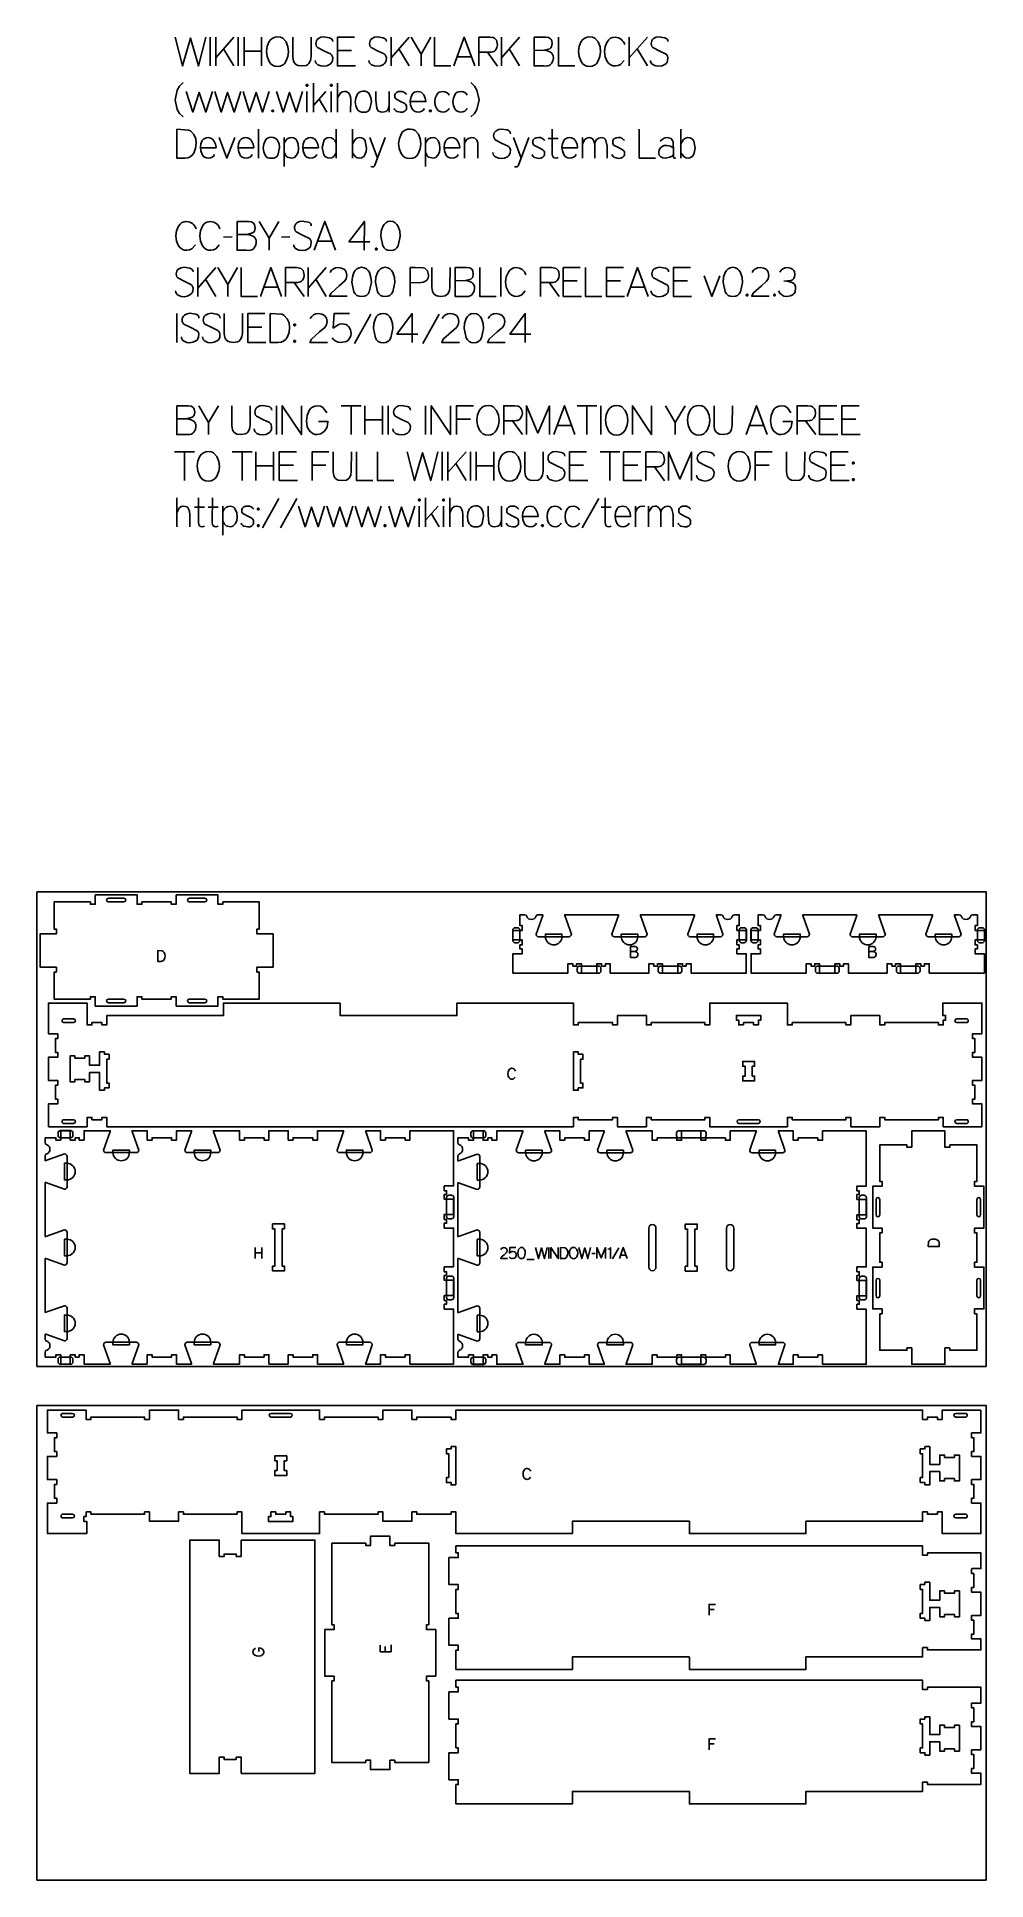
# Model space of a CAD drawing. Header units: millimetres. Extents: x -1220 to 1220, y -1270 to 3467.
import ezdxf

# ---------------------------------------------------------------- set-up
doc = ezdxf.new("R2010")
doc.units = ezdxf.units.MM
for name, color, linetype, true_color in [('0_SHEET_SPRUCEPLY_2440X122', 1, 'Continuous', 0xff0000), ('1_ANYTOOL_1MMDEEP_LABELS_S', 2, 'Continuous', 0xffff00), ('3_ANYTOOL_CUTTHROUGH_INSID', 4, 'Continuous', 0x00ffff), ('4_ANYTOOL_CUTTHROUGH_OUTSI', 5, 'Continuous', 0x0000ff), ('5_ANYTOOL_HALF_MILL_9MM_IN', 3, 'Continuous', 0x00ff00), ('TC', 220, 'Continuous', 0xff00bb)]:
    doc.layers.add(name, color=color, linetype=linetype, true_color=true_color)

msp = doc.modelspace()

# ---------------------------------------------------------------- linework, layer by layer
at = {"layer": '0_SHEET_SPRUCEPLY_2440X122'}
for points in [[(-1220, 1270), (-1220, 50), (1220, 50), (1220, 1270)], [(-1220, -50), (-1220, -1270), (1220, -1270), (1220, -50)]]:
    msp.add_lwpolyline(points, close=True, dxfattribs=at)
at = {"layer": '1_ANYTOOL_1MMDEEP_LABELS_S'}
for p, q in [((-658.7, 355.8, 0), (-658.7, 327.8, 0)), ((-641.6, 342.1, 0), (-658.7, 342.1, 0)), ((-641.6, 327.8, 0), (-641.6, 355.8, 0)), ((95.9, 355.4, 0), (95.9, 327.4, 0)), ((214.7, 340.4, 0), (206.5, 340.3, 0)), ((275.6, 355, 0), (259.6, 326.3, 0)), ((280.5, 336.4, 0), (294.4, 336.4, 0)), ((39.3, 325.1, 0), (58.6, 325.1, 0)), ((521.3, -574.5), (507.8, -574.5)), ((-324.3, -669.5), (-324.3, -683.1)), ((521.3, -919.9), (507.8, -919.9))]:
    msp.add_line(p, q, dxfattribs=at)
for points in [[(-909.3, 1118.8), (-909.3, 1090.8), (-901.3, 1090.9), (-898.5, 1091.2), (-896.1, 1092.1), (-894.2, 1093.6), (-892.7, 1095.6), (-890.9, 1100.4), (-890.3, 1105.5), (-890.8, 1109.8), (-892.6, 1113.7), (-895.9, 1117.2), (-897.8, 1118.2)], [(25.8, 355.7), (28.4, 355.3), (30.5, 354.2), (32.1, 352.6), (33.4, 350.6), (34.9, 345.9), (35.3, 341.1), (33.3, 331.8), (32.1, 329.8), (30.5, 328.4), (28.4, 327.5), (25.8, 327.2), (23.3, 327.5), (21.2, 328.4), (19.6, 329.8), (18.4, 331.9), (16.4, 341.1), (16.8, 346), (18.3, 350.7), (19.6, 352.6), (21.2, 354.2), (23.3, 355.3)], [(125.9, 355.4), (125.9, 327.4), (133.9, 327.5), (136.7, 327.8), (139.1, 328.7), (141.1, 330.2), (142.5, 332.2), (144.3, 337), (144.9, 342.1), (144.4, 346.4), (142.6, 350.3), (139.3, 353.8), (137.4, 354.8)], [(159.9, 355.8), (162.5, 355.4), (164.7, 354.4), (167.9, 350.9), (169.7, 346.2), (170.3, 341.3), (169.7, 336.5), (167.7, 331.8), (166.3, 329.7), (164.4, 328.2), (162.2, 327.3), (159.6, 327), (156.9, 327.3), (154.7, 328.2), (152.8, 329.7), (151.3, 331.8), (149.3, 336.7), (148.7, 341.6), (149.4, 346.6), (151.4, 351.2), (152.9, 353.2), (154.9, 354.6), (157.2, 355.5)], [(1071.4, 358.2), (1099.4, 358.2), (1099.3, 366.2), (1099, 369.1), (1098.1, 371.5), (1096.7, 373.4), (1094.6, 374.8), (1089.9, 376.7), (1084.8, 377.3), (1080.5, 376.7), (1076.5, 375), (1073, 371.7), (1072.1, 369.7)]]:
    msp.add_lwpolyline(points, close=True, dxfattribs=at)
for points in [[(306.2, 1116.2), (316.1, 1116.3), (321.4, 1117.8), (322.4, 1118.6), (323.1, 1119.7), (323.7, 1122.9), (323.3, 1125.6), (322.9, 1126.6), (322.2, 1127.5), (321.3, 1128.1), (320.2, 1128.6), (317.5, 1129), (306.2, 1129)], [(306.2, 1129), (306.2, 1101), (315.3, 1101), (317.6, 1100.9), (319.2, 1101), (320.7, 1101.4), (321.9, 1102.2), (323, 1103.3), (324.4, 1106), (324.9, 1108.9), (324.8, 1110.7), (324.3, 1112.2), (323.4, 1113.4), (322.2, 1114.4), (319.3, 1115.7), (316.1, 1116.3)], [(918.4, 1116.2), (928.3, 1116.3), (933.6, 1117.8), (934.6, 1118.6), (935.3, 1119.7), (935.9, 1122.9), (935.5, 1125.6), (935.1, 1126.6), (934.4, 1127.5), (933.5, 1128.1), (932.4, 1128.6), (929.7, 1129), (918.4, 1129)], [(918.4, 1129), (918.4, 1101), (927.5, 1101), (929.8, 1100.9), (931.4, 1101), (932.9, 1101.4), (934.1, 1102.2), (935.2, 1103.3), (936.6, 1106), (937.1, 1108.9), (937, 1110.7), (936.5, 1112.2), (935.6, 1113.4), (934.4, 1114.4), (931.5, 1115.7), (928.3, 1116.3)], [(-10.7, 327.5), (-27.7, 327.5), (-26.3, 330.7), (-18.4, 337.6), (-13.3, 342), (-11.6, 344.6), (-11.1, 347.8), (-11.7, 351.1), (-12.4, 352.4), (-13.5, 353.5), (-16.1, 354.9), (-19.4, 355.4), (-22, 355.1), (-24.2, 354.2), (-25.9, 352.8), (-27.3, 350.7)], [(-6.1, 331.9), (-4.4, 329.9), (-2.4, 328.5), (-0.2, 327.7), (2.3, 327.4), (7.7, 328.4), (9.9, 329.9), (11.5, 332.4), (12.2, 334.2), (12.4, 336), (11.9, 339.7), (10.2, 342.7), (8.9, 343.9), (7.4, 344.8), (3.7, 345.4), (1.2, 345.2), (-1, 344.4), (-4.9, 341.4), (-4.3, 355.4), (10.9, 355.4)], [(61.9, 355.4), (69.1, 327.4), (76.9, 354.6), (84.9, 327.4), (91.9, 355.4)], [(101.5, 327.4), (101.5, 355.4), (120.3, 327.4), (120.3, 355.4)], [(173.3, 355.4), (180.5, 327.4), (188.4, 354.6), (196.3, 327.4), (203.3, 355.4)], [(219.5, 327.4), (219.5, 355.4), (230.7, 329), (241.9, 355.3), (241.9, 327.4)], [(254.4, 327.4), (254.4, 355.5), (254.2, 354.4), (253.7, 353.5), (252.9, 352.8), (252, 352.3), (247.9, 351.4)], [(277.2, 327.4), (287.4, 355.4), (297.7, 327.4)], [(524.2, -561.4), (507.8, -561.4), (507.8, -589.4)], [(-649.6, -682.3), (-649.5, -673.2), (-644, -674.1), (-641.8, -675.2), (-640, -676.6), (-637.5, -680.1), (-636.7, -683.8), (-636.8, -685.7), (-637.5, -687.5), (-639.9, -690.9), (-641.8, -692.3), (-644.2, -693.3), (-650.2, -694.1), (-655.2, -693.5), (-660, -691.6), (-662, -690.1), (-663.5, -688.2), (-664.4, -685.9), (-664.7, -683.2), (-664.2, -680.1), (-662.6, -677.7), (-657.8, -674.3)], [(-309.3, -665.5), (-309.3, -683.1), (-337.3, -683.1), (-337.3, -666.5)], [(524.2, -906.9), (507.8, -906.9), (507.8, -934.9)]]:
    msp.add_lwpolyline(points, dxfattribs=at)
for points in [[(10.3, 809.2, 0.131103), (6.8, 814.2), (4.2, 815.7), (1.1, 816.2), (-1.3, 815.9), (-3.4, 815.1), (-5.2, 813.7), (-6.7, 811.8), (-8.6, 807.2), (-9.3, 802.2), (-8.6, 797.1), (-6.6, 792.5), (-5.1, 790.6), (-3.3, 789.2), (-1.1, 788.4), (1.5, 788.2), (4.1, 788.5), (6.3, 789.7), (9.7, 793.6)], [(49.3, -219.2, 0.131103), (45.7, -214.2), (43.2, -212.7), (40.1, -212.2), (37.6, -212.5), (35.5, -213.3), (33.7, -214.7), (32.3, -216.6), (30.3, -221.2), (29.7, -226.2), (30.3, -231.2), (32.3, -235.8), (33.8, -237.7), (35.7, -239.1), (37.9, -239.9), (40.4, -240.2), (43, -239.8), (45.3, -238.7), (48.6, -234.7)]]:
    msp.add_lwpolyline(points, format="xyb", dxfattribs=at)
at = {"layer": '3_ANYTOOL_CUTTHROUGH_INSID'}
for points in [[(-996.1, 1243.6), (-1036.1, 1243.6, -1), (-1036.1, 1253.1), (-996.1, 1253.1, -1)], [(-788.1, 1243.6), (-828.1, 1243.6, -1), (-828.1, 1253.1), (-788.1, 1253.1, -1)], [(-996.1, 994.1, -1), (-996.1, 984.6), (-1036.1, 984.6, -1), (-1036.1, 994.1)], [(-788.1, 994.1, -1), (-788.1, 984.6), (-828.1, 984.6, -1), (-828.1, 994.1)], [(-1125.5, 943.1), (-1151.3, 943.1), (-1152, 943), (-1152.8, 942.7), (-1153.5, 942.3), (-1154.7, 940.9), (-1155.2, 939.2), (-1155.2, 937.5), (-1154.7, 935.8), (-1153.5, 934.4), (-1152.8, 933.9), (-1152, 933.7), (-1151.3, 933.6), (-1125.5, 933.6, 1)], [(1144.5, 943.1, 1), (1144.5, 933.6), (1170.2, 933.6), (1171, 933.7), (1171.8, 933.9), (1172.5, 934.4), (1173.6, 935.8), (1174.2, 937.5), (1174.2, 939.2), (1173.6, 940.9), (1172.5, 942.3), (1171.8, 942.7), (1171, 943), (1170.2, 943.1)], [(-1125.5, 674.6, 1), (-1125.5, 684.1), (-1151.3, 684.1), (-1152, 684), (-1152.8, 683.7), (-1153.5, 683.3), (-1154.7, 681.9), (-1155.2, 680.2), (-1155.2, 678.5), (-1154.7, 676.8), (-1153.5, 675.4), (-1152.8, 674.9), (-1152, 674.7), (-1151.3, 674.6)], [(634.5, 674.6, 1), (634.5, 684.1), (584.5, 684.1, 1), (584.5, 674.6)], [(1144.5, 674.6), (1170.2, 674.6), (1171, 674.7), (1171.8, 674.9), (1172.5, 675.4), (1173.6, 676.8), (1174.2, 678.5), (1174.2, 680.2), (1173.6, 681.9), (1172.5, 683.3), (1171.8, 683.7), (1171, 684), (1170.2, 684.1), (1144.5, 684.1, 1)], [(946.7, 439.4, -1), (937.2, 439.4), (937.2, 479.4, -1), (946.7, 479.4)], [(1196.2, 439.4), (1196.2, 479.4, -1), (1205.7, 479.4), (1205.7, 439.4, -1)], [(371.3, 305.4), (371.3, 405.4, 1), (352.8, 405.4), (352.8, 305.4, 1)], [(552.8, 305.4, 1), (571.3, 305.4), (571.3, 405.4, 1), (552.8, 405.4)], [(946.7, 231.4, -1), (937.2, 231.4), (937.2, 271.4, -1), (946.7, 271.4)], [(1196.2, 231.4), (1196.2, 271.4, -1), (1205.7, 271.4), (1205.7, 231.4, -1)], [(-1128.1, -70.6), (-1153.9, -70.6), (-1154.7, -70.7), (-1155.4, -71), (-1156.2, -71.4), (-1157.3, -72.8), (-1157.8, -74.5), (-1157.8, -76.2), (-1157.3, -77.9), (-1156.2, -79.3), (-1155.4, -79.8), (-1154.7, -80), (-1153.9, -80.1), (-1128.1, -80.1, 1)], [(-618.1, -70.6, 1), (-618.1, -80.1), (-568.1, -80.1, 1), (-568.1, -70.6)], [(1141.9, -70.6, 1), (1141.9, -80.1), (1167.6, -80.1), (1168.4, -80), (1169.2, -79.8), (1169.9, -79.3), (1171, -77.9), (1171.6, -76.2), (1171.6, -74.5), (1171, -72.8), (1169.9, -71.4), (1169.2, -71), (1168.4, -70.7), (1167.6, -70.6)], [(-1128.1, -339.1, 1), (-1128.1, -329.6), (-1153.9, -329.6), (-1154.7, -329.7), (-1155.4, -330), (-1156.2, -330.4), (-1157.3, -331.8), (-1157.8, -333.5), (-1157.8, -335.2), (-1157.3, -336.9), (-1156.2, -338.3), (-1155.4, -338.8), (-1154.7, -339), (-1153.9, -339.1)], [(1141.9, -339.1), (1167.6, -339.1), (1168.4, -339), (1169.2, -338.8), (1169.9, -338.3), (1171, -336.9), (1171.6, -335.2), (1171.6, -333.5), (1171, -331.8), (1169.9, -330.4), (1169.2, -330), (1168.4, -329.7), (1167.6, -329.6), (1141.9, -329.6, 1)]]:
    msp.add_lwpolyline(points, format="xyb", close=True, dxfattribs=at)
for points in [[(596.7, 927.6), (596.7, 933.6), (622.2, 933.6), (622.2, 927.6), (634.7, 927.6), (634.7, 939.6), (640.7, 939.6), (640.7, 952.1), (578.2, 952.1), (578.2, 939.6), (584.2, 939.6), (584.2, 927.6)], [(-1034.3, 852.1), (-1046.3, 852.1), (-1046.3, 858.1), (-1058.8, 858.1), (-1058.8, 824.1), (-1084.3, 824.1), (-1084.3, 848.1), (-1096.8, 848.1), (-1096.8, 842.1), (-1122.3, 842.1), (-1122.3, 848.1), (-1134.8, 848.1), (-1134.8, 781.6), (-1122.3, 781.6), (-1122.3, 787.6), (-1096.8, 787.6), (-1096.8, 781.6), (-1084.3, 781.6), (-1084.3, 805.6), (-1058.8, 805.6), (-1058.8, 759.6), (-1046.3, 759.6), (-1046.3, 765.6), (-1034.3, 765.6), (-1034.3, 778.1), (-1040.3, 778.1), (-1040.3, 839.6), (-1034.3, 839.6)], [(159.2, 858.1), (159.2, 759.6), (171.7, 759.6), (171.7, 765.6), (183.7, 765.6), (183.7, 778.1), (177.7, 778.1), (177.7, 839.6), (183.7, 839.6), (183.7, 852.1), (171.7, 852.1), (171.7, 858.1)], [(618.7, 796.1), (618.7, 821.6), (624.7, 821.6), (624.7, 834.1), (594.2, 834.1), (594.2, 821.6), (600.2, 821.6), (600.2, 796.1), (594.2, 796.1), (594.2, 783.6), (624.7, 783.6), (624.7, 796.1)], [(-583.5, 403.6), (-583.5, 416.1), (-614, 416.1), (-614, 403.6), (-608, 403.6), (-608, 308.1), (-614, 308.1), (-614, 295.6), (-583.5, 295.6), (-583.5, 308.1), (-589.5, 308.1), (-589.5, 403.6)], [(477.3, 403.2), (477.3, 415.7), (446.8, 415.7), (446.8, 403.2), (452.8, 403.2), (452.8, 307.7), (446.8, 307.7), (446.8, 295.2), (477.3, 295.2), (477.3, 307.7), (471.3, 307.7), (471.3, 403.2)], [(-602.4, -192.2), (-602.4, -217.7), (-608.4, -217.7), (-608.4, -230.2), (-577.9, -230.2), (-577.9, -217.7), (-583.9, -217.7), (-583.9, -192.2), (-577.9, -192.2), (-577.9, -179.7), (-608.4, -179.7), (-608.4, -192.2)], [(-142.9, -254.2), (-142.9, -155.7), (-155.4, -155.7), (-155.4, -161.7), (-167.4, -161.7), (-167.4, -174.2), (-161.4, -174.2), (-161.4, -235.7), (-167.4, -235.7), (-167.4, -248.2), (-155.4, -248.2), (-155.4, -254.2)], [(1050.6, -248.2), (1062.6, -248.2), (1062.6, -254.2), (1075.1, -254.2), (1075.1, -220.1), (1100.6, -220.1), (1100.6, -244.1), (1113.1, -244.1), (1113.1, -238.1), (1138.6, -238.1), (1138.6, -244.1), (1151.1, -244.1), (1151.1, -177.6), (1138.6, -177.6), (1138.6, -183.6), (1113.1, -183.6), (1113.1, -177.6), (1100.6, -177.6), (1100.6, -201.6), (1075.1, -201.6), (1075.1, -155.7), (1062.6, -155.7), (1062.6, -161.7), (1050.6, -161.7), (1050.6, -174.2), (1056.6, -174.2), (1056.6, -235.7), (1050.6, -235.7)], [(-580.4, -323.6), (-580.4, -329.6), (-605.9, -329.6), (-605.9, -323.6), (-618.4, -323.6), (-618.4, -335.6), (-624.4, -335.6), (-624.4, -348.1), (-561.9, -348.1), (-561.9, -335.6), (-567.9, -335.6), (-567.9, -323.6)], [(1062.6, -510.6), (1050.6, -510.6), (1050.6, -523.1), (1056.6, -523.1), (1056.6, -584.6), (1050.6, -584.6), (1050.6, -597.1), (1062.6, -597.1), (1062.6, -603.1), (1075.1, -603.1), (1075.1, -569.1), (1100.6, -569.1), (1100.6, -593.1), (1113.1, -593.1), (1113.1, -587.1), (1138.6, -587.1), (1138.6, -593.1), (1151.1, -593.1), (1151.1, -526.6), (1138.6, -526.6), (1138.6, -532.6), (1113.1, -532.6), (1113.1, -526.6), (1100.6, -526.6), (1100.6, -550.6), (1075.1, -550.6), (1075.1, -504.6), (1062.6, -504.6)], [(1062.6, -856.1), (1050.6, -856.1), (1050.6, -868.6), (1056.6, -868.6), (1056.6, -930.1), (1050.6, -930.1), (1050.6, -942.6), (1062.6, -942.6), (1062.6, -948.6), (1075.1, -948.6), (1075.1, -914.5), (1100.6, -914.5), (1100.6, -938.5), (1113.1, -938.5), (1113.1, -932.5), (1138.6, -932.5), (1138.6, -938.5), (1151.1, -938.5), (1151.1, -872), (1138.6, -872), (1138.6, -878), (1113.1, -878), (1113.1, -872), (1100.6, -872), (1100.6, -896), (1075.1, -896), (1075.1, -850.1), (1062.6, -850.1)]]:
    msp.add_lwpolyline(points, close=True, dxfattribs=at)
at = {"layer": '4_ANYTOOL_CUTTHROUGH_OUTSI'}
for points in [[(-1082.4, 999.8, -0.414214), (-1082.1, 1000.1), (-1070.1, 1000.1, -0.414214), (-1069.9, 999.8), (-1069.9, 976.1), (-962.4, 976.1), (-962.4, 999.8, -0.414214), (-962.1, 1000.1), (-950.1, 1000.1, -0.414214), (-949.9, 999.8), (-949.9, 994.1), (-874.4, 994.1), (-874.4, 999.8, -0.414214), (-874.1, 1000.1), (-862.1, 1000.1, -0.414214), (-861.9, 999.8), (-861.9, 976.1), (-754.4, 976.1), (-754.4, 999.8, -0.414214), (-754.1, 1000.1), (-742.1, 1000.1, -0.414214), (-741.9, 999.8), (-741.9, 994.1), (-648.4, 994.1), (-648.4, 1063.6), (-654.1, 1063.6, -0.414214), (-654.4, 1063.8), (-654.4, 1075.8, -0.414214), (-654.1, 1076.1), (-612.4, 1076.1), (-612.4, 1161.6), (-654.1, 1161.6, -0.414214), (-654.4, 1161.8), (-654.4, 1173.8, -0.414214), (-654.1, 1174.1), (-648.4, 1174.1), (-648.4, 1243.6), (-741.9, 1243.6), (-741.9, 1237.8, -0.414214), (-742.1, 1237.6), (-754.1, 1237.6, -0.414214), (-754.4, 1237.8), (-754.4, 1261.6), (-861.9, 1261.6), (-861.9, 1237.8, -0.414214), (-862.1, 1237.6), (-874.1, 1237.6, -0.414214), (-874.4, 1237.8), (-874.4, 1243.6), (-949.9, 1243.6), (-949.9, 1237.8, -0.414214), (-950.1, 1237.6), (-962.1, 1237.6, -0.414214), (-962.4, 1237.8), (-962.4, 1261.6), (-1069.9, 1261.6), (-1069.9, 1237.8, -0.414214), (-1070.1, 1237.6), (-1082.1, 1237.6, -0.414214), (-1082.4, 1237.8), (-1082.4, 1243.6), (-1175.9, 1243.6), (-1175.9, 1174.1), (-1170.1, 1174.1, -0.414214), (-1169.9, 1173.8), (-1169.9, 1161.8, -0.414214), (-1170.1, 1161.6), (-1211.9, 1161.6), (-1211.9, 1076.1), (-1170.1, 1076.1, -0.414214), (-1169.9, 1075.8), (-1169.9, 1063.8, -0.414214), (-1170.1, 1063.6), (-1175.9, 1063.6), (-1175.9, 994.1), (-1082.4, 994.1)], [(275.1, 1209), (275.3, 1210.4), (136.6, 1210.4), (136.9, 1209), (153.8, 1160.7), (153.8, 1160.7, -0.414214), (147.5, 1154.4), (69.5, 1154.4, -0.414214), (63.3, 1160.7), (63.3, 1160.7), (80.2, 1209), (80.4, 1210.4), (68, 1210.4, 0.317837), (62.6, 1206.6, -0.707107), (39.5, 1206.6, 0.317837), (34.1, 1210.4), (21.7, 1210.4), (21.7, 1182.9), (27.4, 1182.9, -0.414214), (27.7, 1182.7), (27.7, 1170.7, -0.414214), (27.4, 1170.4), (3.7, 1170.4), (3.7, 1145.9), (27.4, 1145.9, -0.414214), (27.7, 1145.7), (27.7, 1133.7, -0.414214), (27.4, 1133.4), (21.7, 1133.4), (21.7, 1122.9), (27.4, 1122.9, -0.414214), (27.7, 1122.7), (27.7, 1110.7, -0.414214), (27.4, 1110.4), (3.7, 1110.4), (3.7, 1060.9), (145.2, 1060.9), (145.2, 1084.7, -0.414214), (145.4, 1084.9), (157.4, 1084.9, -0.414214), (157.7, 1084.7), (157.7, 1078.9), (167.2, 1078.9), (167.2, 1084.7, -0.414214), (167.4, 1084.9), (179.4, 1084.9, -0.414214), (179.7, 1084.7), (179.7, 1060.9), (219.2, 1060.9), (219.2, 1084.7, -0.414214), (219.4, 1084.9), (231.4, 1084.9, -0.414214), (231.7, 1084.7), (231.7, 1078.9), (241.2, 1078.9), (241.2, 1084.7, -0.414214), (241.4, 1084.9), (253.4, 1084.9, -0.414214), (253.7, 1084.7), (253.7, 1060.9), (353.2, 1060.9), (353.2, 1084.7, -0.414214), (353.4, 1084.9), (365.4, 1084.9, -0.414214), (365.7, 1084.7), (365.7, 1078.9), (375.2, 1078.9), (375.2, 1084.7, -0.414214), (375.4, 1084.9), (387.4, 1084.9, -0.414214), (387.7, 1084.7), (387.7, 1060.9), (427.2, 1060.9), (427.2, 1084.7, -0.414214), (427.4, 1084.9), (439.4, 1084.9, -0.414214), (439.7, 1084.7), (439.7, 1078.9), (449.2, 1078.9), (449.2, 1084.7, -0.414214), (449.4, 1084.9), (461.4, 1084.9, -0.414214), (461.7, 1084.7), (461.7, 1060.9), (603.2, 1060.9), (603.2, 1110.4), (579.4, 1110.4, -0.414214), (579.2, 1110.7), (579.2, 1122.7, -0.414214), (579.4, 1122.9), (585.2, 1122.9), (585.2, 1133.4), (579.4, 1133.4, -0.414214), (579.2, 1133.7), (579.2, 1145.7, -0.414214), (579.4, 1145.9), (603.2, 1145.9), (603.2, 1170.4), (579.4, 1170.4, -0.414214), (579.2, 1170.7), (579.2, 1182.7, -0.414214), (579.4, 1182.9), (585.2, 1182.9), (585.2, 1210.4), (572.8, 1210.4, 0.317837), (567.3, 1206.6, -0.707107), (544.2, 1206.6, 0.317837), (538.8, 1210.4), (526.4, 1210.4), (526.7, 1209), (543.6, 1160.7), (543.6, 1160.7, -0.414214), (537.3, 1154.4), (459.3, 1154.4, -0.414214), (453.1, 1160.7), (453.1, 1160.7), (470, 1209), (470.2, 1210.4), (331.5, 1210.4), (331.8, 1209), (348.7, 1160.7), (348.7, 1160.7, -0.414214), (342.4, 1154.4), (264.4, 1154.4, -0.414214), (258.2, 1160.7), (258.2, 1160.7)], [(887.3, 1209), (887.5, 1210.4), (748.8, 1210.4), (749.1, 1209), (765.9, 1160.7), (766, 1160.7, -0.414214), (759.7, 1154.4), (681.7, 1154.4, -0.414214), (675.5, 1160.7), (675.5, 1160.7), (692.4, 1209), (692.6, 1210.4), (680.2, 1210.4, 0.317837), (674.8, 1206.6, -0.707107), (651.7, 1206.6, 0.317837), (646.3, 1210.4), (633.9, 1210.4), (633.9, 1182.9), (639.6, 1182.9, -0.414214), (639.9, 1182.7), (639.9, 1170.7, -0.414214), (639.6, 1170.4), (615.9, 1170.4), (615.9, 1145.9), (639.6, 1145.9, -0.414214), (639.9, 1145.7), (639.9, 1133.7, -0.414214), (639.6, 1133.4), (633.9, 1133.4), (633.9, 1122.9), (639.6, 1122.9, -0.414214), (639.9, 1122.7), (639.9, 1110.7, -0.414214), (639.6, 1110.4), (615.9, 1110.4), (615.9, 1060.9), (757.4, 1060.9), (757.4, 1084.7, -0.414214), (757.6, 1084.9), (769.6, 1084.9, -0.414214), (769.9, 1084.7), (769.9, 1078.9), (779.4, 1078.9), (779.4, 1084.7, -0.414214), (779.6, 1084.9), (791.6, 1084.9, -0.414214), (791.9, 1084.7), (791.9, 1060.9), (831.4, 1060.9), (831.4, 1084.7, -0.414214), (831.6, 1084.9), (843.6, 1084.9, -0.414214), (843.9, 1084.7), (843.9, 1078.9), (853.4, 1078.9), (853.4, 1084.7, -0.414214), (853.6, 1084.9), (865.6, 1084.9, -0.414214), (865.9, 1084.7), (865.9, 1060.9), (965.4, 1060.9), (965.4, 1084.7, -0.414214), (965.6, 1084.9), (977.6, 1084.9, -0.414214), (977.9, 1084.7), (977.9, 1078.9), (987.4, 1078.9), (987.4, 1084.7, -0.414214), (987.6, 1084.9), (999.6, 1084.9, -0.414214), (999.9, 1084.7), (999.9, 1060.9), (1039.4, 1060.9), (1039.4, 1084.7, -0.414214), (1039.6, 1084.9), (1051.6, 1084.9, -0.414214), (1051.9, 1084.7), (1051.9, 1078.9), (1061.4, 1078.9), (1061.4, 1084.7, -0.414214), (1061.6, 1084.9), (1073.6, 1084.9, -0.414214), (1073.9, 1084.7), (1073.9, 1060.9), (1215.4, 1060.9), (1215.4, 1110.4), (1191.6, 1110.4, -0.414214), (1191.4, 1110.7), (1191.4, 1122.7, -0.414214), (1191.6, 1122.9), (1197.4, 1122.9), (1197.4, 1133.4), (1191.6, 1133.4, -0.414214), (1191.4, 1133.7), (1191.4, 1145.7, -0.414214), (1191.6, 1145.9), (1215.4, 1145.9), (1215.4, 1170.4), (1191.6, 1170.4, -0.414214), (1191.4, 1170.7), (1191.4, 1182.7, -0.414214), (1191.6, 1182.9), (1197.4, 1182.9), (1197.4, 1210.4), (1185, 1210.4, 0.317837), (1179.5, 1206.6, -0.707107), (1156.4, 1206.6, 0.317837), (1151, 1210.4), (1138.6, 1210.4), (1138.9, 1209), (1155.7, 1160.7), (1155.8, 1160.7, -0.414214), (1149.5, 1154.4), (1071.5, 1154.4, -0.414214), (1065.3, 1160.7), (1065.3, 1160.7), (1082.2, 1209), (1082.4, 1210.4), (943.7, 1210.4), (944, 1209), (960.8, 1160.7), (960.9, 1160.7, -0.414214), (954.6, 1154.4), (876.6, 1154.4, -0.414214), (870.4, 1160.7), (870.4, 1160.7)], [(-1190.3, 666.1), (-1190.3, 724.6), (-1166.5, 724.6, 0.414214), (-1166.3, 724.8), (-1166.3, 736.8, 0.414214), (-1166.5, 737.1), (-1172.3, 737.1), (-1172.3, 772.6), (-1166.5, 772.6, 0.414214), (-1166.3, 772.8), (-1166.3, 784.8, 0.414214), (-1166.5, 785.1), (-1190.3, 785.1), (-1190.3, 844.6), (-1166.5, 844.6, 0.414214), (-1166.3, 844.8), (-1166.3, 856.8, 0.414214), (-1166.5, 857.1), (-1172.3, 857.1), (-1172.3, 892.6), (-1166.5, 892.6, 0.414214), (-1166.3, 892.8), (-1166.3, 904.8, 0.414214), (-1166.5, 905.1), (-1190.3, 905.1), (-1190.3, 983.6), (-1090.8, 983.6), (-1090.8, 927.8, 0.414214), (-1090.5, 927.6), (-1078.5, 927.6, 0.414214), (-1078.3, 927.8), (-1078.3, 933.6), (-1052.8, 933.6), (-1052.8, 927.8, 0.414214), (-1052.5, 927.6), (-1040.5, 927.6, 0.414214), (-1040.3, 927.8), (-1040.3, 951.6), (-740.5, 951.6, 0.414214), (-740.3, 951.8), (-740.3, 983.6), (-440.8, 983.6), (-440.8, 951.8, 0.414214), (-440.5, 951.6), (-140.5, 951.6, 0.414214), (-140.3, 951.8), (-140.3, 983.6), (159.2, 983.6), (159.2, 927.8, 0.414214), (159.5, 927.6), (171.5, 927.6, 0.414214), (171.7, 927.8), (171.7, 933.6), (259.7, 933.6), (259.7, 927.8, 0.414214), (260, 927.6), (272, 927.6, 0.414214), (272.2, 927.8), (272.2, 951.6), (346.7, 951.6), (346.7, 927.8, 0.414214), (347, 927.6), (359, 927.6, 0.414214), (359.2, 927.8), (359.2, 933.6), (497.2, 933.6), (497.2, 927.8, 0.414214), (497.5, 927.6), (509.5, 927.6, 0.414214), (509.7, 927.8), (509.7, 983.6), (709.2, 983.6), (709.2, 927.8, 0.414214), (709.5, 927.6), (721.5, 927.6, 0.414214), (721.7, 927.8), (721.7, 933.6), (859.7, 933.6), (859.7, 927.8, 0.414214), (860, 927.6), (872, 927.6, 0.414214), (872.2, 927.8), (872.2, 951.6), (946.7, 951.6), (946.7, 927.8, 0.414214), (947, 927.6), (959, 927.6, 0.414214), (959.2, 927.8), (959.2, 933.6), (1097.2, 933.6), (1097.2, 927.8, 0.414214), (1097.5, 927.6), (1109.5, 927.6, 0.414214), (1109.7, 927.8), (1109.7, 939.6), (1115.5, 939.6, 0.414214), (1115.7, 939.8), (1115.7, 951.8, 0.414214), (1115.5, 952.1), (1108.3, 952.1), (1108.3, 983.6), (1209.2, 983.6), (1209.2, 905.1), (1185.5, 905.1, 0.414214), (1185.2, 904.8), (1185.2, 892.8, 0.414214), (1185.5, 892.6), (1191.2, 892.6), (1191.2, 857.1), (1185.5, 857.1, 0.414214), (1185.2, 856.8), (1185.2, 844.8, 0.414214), (1185.5, 844.6), (1209.2, 844.6), (1209.2, 785.1), (1185.5, 785.1, 0.414214), (1185.2, 784.8), (1185.2, 772.8, 0.414214), (1185.5, 772.6), (1191.2, 772.6), (1191.2, 737.1), (1185.5, 737.1, 0.414214), (1185.2, 736.8), (1185.2, 724.8, 0.414214), (1185.5, 724.6), (1209.2, 724.6), (1209.2, 666.1), (1109.7, 666.1), (1109.7, 689.8, 0.414214), (1109.5, 690.1), (1097.5, 690.1, 0.414214), (1097.2, 689.8), (1097.2, 684.1), (959.2, 684.1), (959.2, 689.8, 0.414214), (959, 690.1), (947, 690.1, 0.414214), (946.7, 689.8), (946.7, 666.1), (872.2, 666.1), (872.2, 689.8, 0.414214), (872, 690.1), (860, 690.1, 0.414214), (859.7, 689.8), (859.7, 684.1), (721.7, 684.1), (721.7, 689.8, 0.414214), (721.5, 690.1), (709.5, 690.1, 0.414214), (709.2, 689.8), (709.2, 666.1), (509.7, 666.1), (509.7, 689.8, 0.414214), (509.5, 690.1), (497.5, 690.1, 0.414214), (497.2, 689.8), (497.2, 684.1), (359.2, 684.1), (359.2, 689.8, 0.414214), (359, 690.1), (347, 690.1, 0.414214), (346.7, 689.8), (346.7, 666.1), (272.2, 666.1), (272.2, 689.8, 0.414214), (272, 690.1), (260, 690.1, 0.414214), (259.7, 689.8), (259.7, 684.1), (171.7, 684.1), (171.7, 689.8, 0.414214), (171.5, 690.1), (159.5, 690.1, 0.414214), (159.2, 689.8), (159.2, 666.1), (-1040.3, 666.1), (-1040.3, 689.8, 0.414214), (-1040.5, 690.1), (-1052.5, 690.1, 0.414214), (-1052.8, 689.8), (-1052.8, 684.1), (-1078.3, 684.1), (-1078.3, 689.8, 0.414214), (-1078.5, 690.1), (-1090.5, 690.1, 0.414214), (-1090.8, 689.8), (-1090.8, 666.1)], [(-375.1, 655.6), (-374.8, 654.2), (-357.9, 605.9), (-357.9, 605.8, -0.414214), (-364.2, 599.6), (-442.2, 599.6, -0.414214), (-448.4, 605.8), (-448.4, 605.9), (-431.5, 654.2), (-431.3, 655.6), (-498.5, 655.6), (-498.5, 631.8, -0.414214), (-498.7, 631.6), (-510.7, 631.6, -0.414214), (-511, 631.8), (-511, 637.6), (-561.5, 637.6), (-561.5, 631.8, -0.414214), (-561.7, 631.6), (-573.7, 631.6, -0.414214), (-574, 631.8), (-574, 655.6), (-623.5, 655.6), (-623.5, 631.8, -0.414214), (-623.7, 631.6), (-635.7, 631.6, -0.414214), (-636, 631.8), (-636, 637.6), (-686.5, 637.6), (-686.5, 631.8, -0.414214), (-686.7, 631.6), (-698.7, 631.6, -0.414214), (-699, 631.8), (-699, 655.6), (-766.2, 655.6), (-765.9, 654.2), (-749, 605.9), (-749, 605.8, -0.414214), (-755.3, 599.6), (-833.3, 599.6, -0.414214), (-839.5, 605.8), (-839.5, 605.9), (-822.6, 654.2), (-822.4, 655.6), (-861, 655.6), (-861, 631.8, -0.414214), (-861.2, 631.6), (-873.2, 631.6, -0.414214), (-873.5, 631.8), (-873.5, 637.6), (-924, 637.6), (-924, 631.8, -0.414214), (-924.2, 631.6), (-936.2, 631.6, -0.414214), (-936.5, 631.8), (-936.5, 655.6), (-975.1, 655.6), (-974.8, 654.2), (-957.9, 605.9), (-957.9, 605.8, -0.414214), (-964.2, 599.6), (-1042.2, 599.6, -0.414214), (-1048.4, 605.8), (-1048.4, 605.9), (-1031.5, 654.2), (-1031.3, 655.6), (-1098.5, 655.6), (-1098.5, 631.8, -0.414214), (-1098.7, 631.6), (-1110.7, 631.6, -0.414214), (-1111, 631.8), (-1111, 637.6), (-1121.5, 637.6), (-1121.5, 631.8, -0.414214), (-1121.7, 631.6), (-1133.7, 631.6, -0.414214), (-1134, 631.8), (-1134, 655.6), (-1158.5, 655.6), (-1158.5, 631.8, -0.414214), (-1158.7, 631.6), (-1170.7, 631.6, -0.414214), (-1171, 631.8), (-1171, 637.6), (-1198.5, 637.6), (-1198.5, 625.2, 0.317837), (-1194.6, 619.8, -0.707107), (-1194.6, 596.7, 0.317837), (-1198.5, 591.2), (-1198.5, 578.8), (-1197.1, 579.1), (-1148.8, 596), (-1148.7, 596, -0.414214), (-1142.5, 589.7), (-1142.5, 511.7, -0.414214), (-1148.7, 505.5), (-1148.8, 505.5), (-1197.1, 522.4), (-1198.5, 522.6), (-1198.5, 383.9), (-1197.1, 384.2), (-1148.8, 401.1), (-1148.7, 401.1, -0.414214), (-1142.5, 394.8), (-1142.5, 316.8, -0.414214), (-1148.7, 310.6), (-1148.8, 310.6), (-1197.1, 327.5), (-1198.5, 327.7), (-1198.5, 189), (-1197.1, 189.3), (-1148.8, 206.2), (-1148.7, 206.2, -0.414214), (-1142.5, 199.9), (-1142.5, 121.9, -0.414214), (-1148.7, 115.7), (-1148.8, 115.7), (-1197.1, 132.6), (-1198.5, 132.8), (-1198.5, 120.4, 0.317837), (-1194.6, 115, -0.707107), (-1194.6, 91.9, 0.317837), (-1198.5, 86.5), (-1198.5, 74.1), (-1171, 74.1), (-1171, 79.8, -0.414214), (-1170.7, 80.1), (-1158.7, 80.1, -0.414214), (-1158.5, 79.8), (-1158.5, 56.1), (-1134, 56.1), (-1134, 79.8, -0.414214), (-1133.7, 80.1), (-1121.7, 80.1, -0.414214), (-1121.5, 79.8), (-1121.5, 74.1), (-1111, 74.1), (-1111, 79.8, -0.414214), (-1110.7, 80.1), (-1098.7, 80.1, -0.414214), (-1098.5, 79.8), (-1098.5, 56.1), (-1031.3, 56.1), (-1031.5, 57.5), (-1048.4, 105.7), (-1048.4, 105.8, -0.414214), (-1042.2, 112.1), (-964.2, 112.1, -0.414214), (-957.9, 105.8), (-957.9, 105.7), (-974.8, 57.5), (-975.1, 56.1), (-936.5, 56.1), (-936.5, 79.8, -0.414214), (-936.2, 80.1), (-924.2, 80.1, -0.414214), (-924, 79.8), (-924, 74.1), (-873.5, 74.1), (-873.5, 79.8, -0.414214), (-873.2, 80.1), (-861.2, 80.1, -0.414214), (-861, 79.8), (-861, 56.1), (-822.4, 56.1), (-822.6, 57.5), (-839.5, 105.7), (-839.5, 105.8, -0.414214), (-833.3, 112.1), (-755.3, 112.1, -0.414214), (-749, 105.8), (-749, 105.7), (-765.9, 57.5), (-766.2, 56.1), (-699, 56.1), (-699, 79.8, -0.414214), (-698.7, 80.1), (-686.7, 80.1, -0.414214), (-686.5, 79.8), (-686.5, 74.1), (-636, 74.1), (-636, 79.8, -0.414214), (-635.7, 80.1), (-623.7, 80.1, -0.414214), (-623.5, 79.8), (-623.5, 56.1), (-574, 56.1), (-574, 79.8, -0.414214), (-573.7, 80.1), (-561.7, 80.1, -0.414214), (-561.5, 79.8), (-561.5, 74.1), (-511, 74.1), (-511, 79.8, -0.414214), (-510.7, 80.1), (-498.7, 80.1, -0.414214), (-498.5, 79.8), (-498.5, 56.1), (-431.3, 56.1), (-431.5, 57.5), (-448.4, 105.7), (-448.4, 105.8, -0.414214), (-442.2, 112.1), (-364.2, 112.1, -0.414214), (-357.9, 105.8), (-357.9, 105.7), (-374.8, 57.5), (-375.1, 56.1), (-336.5, 56.1), (-336.5, 79.8, -0.414214), (-336.2, 80.1), (-324.2, 80.1, -0.414214), (-324, 79.8), (-324, 74.1), (-273.5, 74.1), (-273.5, 79.8, -0.414214), (-273.2, 80.1), (-261.2, 80.1, -0.414214), (-261, 79.8), (-261, 56.1), (-149, 56.1), (-149, 197.6), (-172.7, 197.6, -0.414214), (-173, 197.8), (-173, 209.8, -0.414214), (-172.7, 210.1), (-167, 210.1), (-167, 219.6), (-172.7, 219.6, -0.414214), (-173, 219.8), (-173, 231.8, -0.414214), (-172.7, 232.1), (-149, 232.1), (-149, 271.6), (-172.7, 271.6, -0.414214), (-173, 271.8), (-173, 283.8, -0.414214), (-172.7, 284.1), (-167, 284.1), (-167, 293.6), (-172.7, 293.6, -0.414214), (-173, 293.8), (-173, 305.8, -0.414214), (-172.7, 306.1), (-149, 306.1), (-149, 405.6), (-172.7, 405.6, -0.414214), (-173, 405.8), (-173, 417.8, -0.414214), (-172.7, 418.1), (-167, 418.1), (-167, 427.6), (-172.7, 427.6, -0.414214), (-173, 427.8), (-173, 439.8, -0.414214), (-172.7, 440.1), (-149, 440.1), (-149, 479.6), (-172.7, 479.6, -0.414214), (-173, 479.8), (-173, 491.8, -0.414214), (-172.7, 492.1), (-167, 492.1), (-167, 501.6), (-172.7, 501.6, -0.414214), (-173, 501.8), (-173, 513.8, -0.414214), (-172.7, 514.1), (-149, 514.1), (-149, 655.6), (-261, 655.6), (-261, 631.8, -0.414214), (-261.2, 631.6), (-273.2, 631.6, -0.414214), (-273.5, 631.8), (-273.5, 637.6), (-324, 637.6), (-324, 631.8, -0.414214), (-324.2, 631.6), (-336.2, 631.6, -0.414214), (-336.5, 631.8), (-336.5, 655.6)], [(702.9, 605.4, -0.414214), (696.6, 599.2), (618.6, 599.2, -0.414214), (612.4, 605.4), (612.4, 605.5), (629.3, 653.8), (629.5, 655.2), (562.3, 655.2), (562.3, 631.4, -0.414214), (562.1, 631.2), (550.1, 631.2, -0.414214), (549.8, 631.4), (549.8, 637.2), (499.3, 637.2), (499.3, 631.4, -0.414214), (499.1, 631.2), (487.1, 631.2, -0.414214), (486.8, 631.4), (486.8, 655.2), (437.3, 655.2), (437.3, 631.4, -0.414214), (437.1, 631.2), (425.1, 631.2, -0.414214), (424.8, 631.4), (424.8, 637.2), (374.3, 637.2), (374.3, 631.4, -0.414214), (374.1, 631.2), (362.1, 631.2, -0.414214), (361.8, 631.4), (361.8, 655.2), (294.7, 655.2), (294.9, 653.8), (311.8, 605.5), (311.8, 605.4, -0.414214), (305.5, 599.2), (227.5, 599.2, -0.414214), (221.3, 605.4), (221.3, 605.5), (238.2, 653.8), (238.4, 655.2), (199.8, 655.2), (199.8, 631.4, -0.414214), (199.6, 631.2), (187.6, 631.2, -0.414214), (187.3, 631.4), (187.3, 637.2), (136.8, 637.2), (136.8, 631.4, -0.414214), (136.6, 631.2), (124.6, 631.2, -0.414214), (124.3, 631.4), (124.3, 655.2), (85.7, 655.2), (86, 653.8), (102.9, 605.5), (102.9, 605.4, -0.414214), (96.6, 599.2), (18.6, 599.2, -0.414214), (12.4, 605.4), (12.4, 605.5), (29.3, 653.8), (29.5, 655.2), (-37.7, 655.2), (-37.7, 631.4, -0.414214), (-37.9, 631.2), (-49.9, 631.2, -0.414214), (-50.2, 631.4), (-50.2, 637.2), (-60.7, 637.2), (-60.7, 631.4, -0.414214), (-60.9, 631.2), (-72.9, 631.2, -0.414214), (-73.2, 631.4), (-73.2, 655.2), (-97.7, 655.2), (-97.7, 631.4, -0.414214), (-97.9, 631.2), (-109.9, 631.2, -0.414214), (-110.2, 631.4), (-110.2, 637.2), (-137.7, 637.2), (-137.7, 624.8, 0.317837), (-133.8, 619.4, -0.707107), (-133.8, 596.3, 0.317837), (-137.7, 590.8), (-137.7, 578.4), (-136.3, 578.7), (-88, 595.6), (-87.9, 595.6, -0.414214), (-81.7, 589.3), (-81.7, 511.3, -0.414214), (-87.9, 505.1), (-88, 505.1), (-136.3, 522), (-137.7, 522.2), (-137.7, 383.5), (-136.3, 383.8), (-88, 400.7), (-87.9, 400.7, -0.414214), (-81.7, 394.4), (-81.7, 316.4, -0.414214), (-87.9, 310.2), (-88, 310.2), (-136.3, 327.1), (-137.7, 327.3), (-137.7, 188.6), (-136.3, 188.9), (-88, 205.8), (-87.9, 205.8, -0.414214), (-81.7, 199.5), (-81.7, 121.5, -0.414214), (-87.9, 115.3), (-88, 115.3), (-136.3, 132.2), (-137.7, 132.4), (-137.7, 120, 0.317837), (-133.8, 114.6, -0.707107), (-133.8, 91.5, 0.317837), (-137.7, 86.1), (-137.7, 73.7), (-110.2, 73.7), (-110.2, 79.4, -0.414214), (-109.9, 79.7), (-97.9, 79.7, -0.414214), (-97.7, 79.4), (-97.7, 55.7), (-73.2, 55.7), (-73.2, 79.4, -0.414214), (-72.9, 79.7), (-60.9, 79.7, -0.414214), (-60.7, 79.4), (-60.7, 73.7), (-50.2, 73.7), (-50.2, 79.4, -0.414214), (-49.9, 79.7), (-37.9, 79.7, -0.414214), (-37.7, 79.4), (-37.7, 55.7), (29.5, 55.7), (29.3, 57.1), (12.4, 105.3), (12.4, 105.4, -0.414214), (18.6, 111.7), (96.6, 111.7, -0.414214), (102.9, 105.4), (102.9, 105.3), (86, 57.1), (85.7, 55.7), (124.3, 55.7), (124.3, 79.4, -0.414214), (124.6, 79.7), (136.6, 79.7, -0.414214), (136.8, 79.4), (136.8, 73.7), (187.3, 73.7), (187.3, 79.4, -0.414214), (187.6, 79.7), (199.6, 79.7, -0.414214), (199.8, 79.4), (199.8, 55.7), (238.4, 55.7), (238.2, 57.1), (221.3, 105.3), (221.3, 105.4, -0.414214), (227.5, 111.7), (305.5, 111.7, -0.414214), (311.8, 105.4), (311.8, 105.3), (294.9, 57.1), (294.7, 55.7), (361.8, 55.7), (361.8, 79.4, -0.414214), (362.1, 79.7), (374.1, 79.7, -0.414214), (374.3, 79.4), (374.3, 73.7), (424.8, 73.7), (424.8, 79.4, -0.414214), (425.1, 79.7), (437.1, 79.7, -0.414214), (437.3, 79.4), (437.3, 55.7), (486.8, 55.7), (486.8, 79.4, -0.414214), (487.1, 79.7), (499.1, 79.7, -0.414214), (499.3, 79.4), (499.3, 73.7), (549.8, 73.7), (549.8, 79.4, -0.414214), (550.1, 79.7), (562.1, 79.7, -0.414214), (562.3, 79.4), (562.3, 55.7), (629.5, 55.7), (629.3, 57.1), (612.4, 105.3), (612.4, 105.4, -0.414214), (618.6, 111.7), (696.6, 111.7, -0.414214), (702.9, 105.4), (702.9, 105.3), (686, 57.1), (685.7, 55.7), (724.3, 55.7), (724.3, 79.4, -0.414214), (724.6, 79.7), (736.6, 79.7, -0.414214), (736.8, 79.4), (736.8, 73.7), (787.3, 73.7), (787.3, 79.4, -0.414214), (787.6, 79.7), (799.6, 79.7, -0.414214), (799.8, 79.4), (799.8, 55.7), (911.8, 55.7), (911.8, 197.2), (888.1, 197.2, -0.414214), (887.8, 197.4), (887.8, 209.4, -0.414214), (888.1, 209.7), (893.8, 209.7), (893.8, 219.2), (888.1, 219.2, -0.414214), (887.8, 219.4), (887.8, 231.4, -0.414214), (888.1, 231.7), (911.8, 231.7), (911.8, 271.2), (888.1, 271.2, -0.414214), (887.8, 271.4), (887.8, 283.4, -0.414214), (888.1, 283.7), (893.8, 283.7), (893.8, 293.2), (888.1, 293.2, -0.414214), (887.8, 293.4), (887.8, 305.4, -0.414214), (888.1, 305.7), (911.8, 305.7), (911.8, 405.2), (888.1, 405.2, -0.414214), (887.8, 405.4), (887.8, 417.4, -0.414214), (888.1, 417.7), (893.8, 417.7), (893.8, 427.2), (888.1, 427.2, -0.414214), (887.8, 427.4), (887.8, 439.4, -0.414214), (888.1, 439.7), (911.8, 439.7), (911.8, 479.2), (888.1, 479.2, -0.414214), (887.8, 479.4), (887.8, 491.4, -0.414214), (888.1, 491.7), (893.8, 491.7), (893.8, 501.2), (888.1, 501.2, -0.414214), (887.8, 501.4), (887.8, 513.4, -0.414214), (888.1, 513.7), (911.8, 513.7), (911.8, 655.2), (799.8, 655.2), (799.8, 631.4, -0.414214), (799.6, 631.2), (787.6, 631.2, -0.414214), (787.3, 631.4), (787.3, 637.2), (736.8, 637.2), (736.8, 631.4, -0.414214), (736.6, 631.2), (724.6, 631.2, -0.414214), (724.3, 631.4), (724.3, 655.2), (685.7, 655.2), (686, 653.8), (702.9, 605.5)], [(952.4, 525.7, -0.414214), (952.7, 525.4), (952.7, 513.4, -0.414214), (952.4, 513.2), (928.7, 513.2), (928.7, 405.7), (952.4, 405.7, -0.414214), (952.7, 405.4), (952.7, 393.4, -0.414214), (952.4, 393.2), (946.7, 393.2), (946.7, 317.7), (952.4, 317.7, -0.414214), (952.7, 317.4), (952.7, 305.4, -0.414214), (952.4, 305.2), (928.7, 305.2), (928.7, 197.7), (952.4, 197.7, -0.414214), (952.7, 197.4), (952.7, 185.4, -0.414214), (952.4, 185.2), (946.7, 185.2), (946.7, 91.7), (1016.2, 91.7), (1016.2, 97.4, -0.414214), (1016.4, 97.7), (1028.4, 97.7, -0.414214), (1028.7, 97.4), (1028.7, 55.7), (1114.2, 55.7), (1114.2, 97.4, -0.414214), (1114.4, 97.7), (1126.4, 97.7, -0.414214), (1126.7, 97.4), (1126.7, 91.7), (1196.2, 91.7), (1196.2, 185.2), (1190.4, 185.2, -0.414214), (1190.2, 185.4), (1190.2, 197.4, -0.414214), (1190.4, 197.7), (1214.2, 197.7), (1214.2, 305.2), (1190.4, 305.2, -0.414214), (1190.2, 305.4), (1190.2, 317.4, -0.414214), (1190.4, 317.7), (1196.2, 317.7), (1196.2, 393.2), (1190.4, 393.2, -0.414214), (1190.2, 393.4), (1190.2, 405.4, -0.414214), (1190.4, 405.7), (1214.2, 405.7), (1214.2, 513.2), (1190.4, 513.2, -0.414214), (1190.2, 513.4), (1190.2, 525.4, -0.414214), (1190.4, 525.7), (1196.2, 525.7), (1196.2, 619.2), (1126.7, 619.2), (1126.7, 613.4, -0.414214), (1126.4, 613.2), (1114.4, 613.2, -0.414214), (1114.2, 613.4), (1114.2, 655.2), (1028.7, 655.2), (1028.7, 613.4, -0.414214), (1028.4, 613.2), (1016.4, 613.2, -0.414214), (1016.2, 613.4), (1016.2, 619.2), (946.7, 619.2), (946.7, 525.7)], [(1206.6, -62.1), (1206.6, -120.6), (1182.9, -120.6, 0.414214), (1182.6, -120.9), (1182.6, -132.9, 0.414214), (1182.9, -133.1), (1188.6, -133.1), (1188.6, -168.6), (1182.9, -168.6, 0.414214), (1182.6, -168.9), (1182.6, -180.9, 0.414214), (1182.9, -181.1), (1206.6, -181.1), (1206.6, -240.6), (1182.9, -240.6, 0.414214), (1182.6, -240.9), (1182.6, -252.9, 0.414214), (1182.9, -253.1), (1188.6, -253.1), (1188.6, -288.6), (1182.9, -288.6, 0.414214), (1182.6, -288.9), (1182.6, -300.9, 0.414214), (1182.9, -301.1), (1206.6, -301.1), (1206.6, -379.6), (1107.1, -379.6), (1107.1, -323.9, 0.414214), (1106.9, -323.6), (1094.9, -323.6, 0.414214), (1094.6, -323.9), (1094.6, -329.6), (1069.1, -329.6), (1069.1, -323.9, 0.414214), (1068.9, -323.6), (1056.9, -323.6, 0.414214), (1056.6, -323.9), (1056.6, -347.6), (756.9, -347.6, 0.414214), (756.6, -347.9), (756.6, -379.6), (457.1, -379.6), (457.1, -347.9, 0.414214), (456.9, -347.6), (156.9, -347.6, 0.414214), (156.6, -347.9), (156.6, -379.6), (-142.9, -379.6), (-142.9, -323.9, 0.414214), (-143.1, -323.6), (-155.1, -323.6, 0.414214), (-155.4, -323.9), (-155.4, -329.6), (-243.4, -329.6), (-243.4, -323.9, 0.414214), (-243.6, -323.6), (-255.6, -323.6, 0.414214), (-255.9, -323.9), (-255.9, -347.6), (-330.4, -347.6), (-330.4, -323.9, 0.414214), (-330.6, -323.6), (-342.6, -323.6, 0.414214), (-342.9, -323.9), (-342.9, -329.6), (-480.9, -329.6), (-480.9, -323.9, 0.414214), (-481.1, -323.6), (-493.1, -323.6, 0.414214), (-493.4, -323.9), (-493.4, -379.6), (-692.9, -379.6), (-692.9, -323.9, 0.414214), (-693.1, -323.6), (-705.1, -323.6, 0.414214), (-705.4, -323.9), (-705.4, -329.6), (-843.4, -329.6), (-843.4, -323.9, 0.414214), (-843.6, -323.6), (-855.6, -323.6, 0.414214), (-855.9, -323.9), (-855.9, -347.6), (-930.4, -347.6), (-930.4, -323.9, 0.414214), (-930.6, -323.6), (-942.6, -323.6, 0.414214), (-942.9, -323.9), (-942.9, -329.6), (-1080.9, -329.6), (-1080.9, -323.9, 0.414214), (-1081.1, -323.6), (-1093.1, -323.6, 0.414214), (-1093.4, -323.9), (-1093.4, -335.6), (-1099.1, -335.6, 0.414214), (-1099.4, -335.9), (-1099.4, -347.9, 0.414214), (-1099.1, -348.1), (-1091.9, -348.1), (-1091.9, -379.6), (-1192.9, -379.6), (-1192.9, -301.1), (-1169.1, -301.1, 0.414214), (-1168.9, -300.9), (-1168.9, -288.9, 0.414214), (-1169.1, -288.6), (-1174.9, -288.6), (-1174.9, -253.1), (-1169.1, -253.1, 0.414214), (-1168.9, -252.9), (-1168.9, -240.9, 0.414214), (-1169.1, -240.6), (-1192.9, -240.6), (-1192.9, -181.1), (-1169.1, -181.1, 0.414214), (-1168.9, -180.9), (-1168.9, -168.9, 0.414214), (-1169.1, -168.6), (-1174.9, -168.6), (-1174.9, -133.1), (-1169.1, -133.1, 0.414214), (-1168.9, -132.9), (-1168.9, -120.9, 0.414214), (-1169.1, -120.6), (-1192.9, -120.6), (-1192.9, -62.1), (-1093.4, -62.1), (-1093.4, -85.9, 0.414214), (-1093.1, -86.1), (-1081.1, -86.1, 0.414214), (-1080.9, -85.9), (-1080.9, -80.1), (-942.9, -80.1), (-942.9, -85.9, 0.414214), (-942.6, -86.1), (-930.6, -86.1, 0.414214), (-930.4, -85.9), (-930.4, -62.1), (-855.9, -62.1), (-855.9, -85.9, 0.414214), (-855.6, -86.1), (-843.6, -86.1, 0.414214), (-843.4, -85.9), (-843.4, -80.1), (-705.4, -80.1), (-705.4, -85.9, 0.414214), (-705.1, -86.1), (-693.1, -86.1, 0.414214), (-692.9, -85.9), (-692.9, -62.1), (-493.4, -62.1), (-493.4, -85.9, 0.414214), (-493.1, -86.1), (-481.1, -86.1, 0.414214), (-480.9, -85.9), (-480.9, -80.1), (-342.9, -80.1), (-342.9, -85.9, 0.414214), (-342.6, -86.1), (-330.6, -86.1, 0.414214), (-330.4, -85.9), (-330.4, -62.1), (-255.9, -62.1), (-255.9, -85.9, 0.414214), (-255.6, -86.1), (-243.6, -86.1, 0.414214), (-243.4, -85.9), (-243.4, -80.1), (-155.4, -80.1), (-155.4, -85.9, 0.414214), (-155.1, -86.1), (-143.1, -86.1, 0.414214), (-142.9, -85.9), (-142.9, -62.1), (1056.6, -62.1), (1056.6, -85.9, 0.414214), (1056.9, -86.1), (1068.9, -86.1, 0.414214), (1069.1, -85.9), (1069.1, -80.1), (1094.6, -80.1), (1094.6, -85.9, 0.414214), (1094.9, -86.1), (1106.9, -86.1, 0.414214), (1107.1, -85.9), (1107.1, -62.1)], [(-707.3, -438.1, 0.414214), (-707, -438.3), (-695, -438.3, 0.414214), (-694.8, -438.1), (-694.8, -396.3), (-505.3, -396.3), (-505.3, -995.8), (-694.8, -995.8), (-694.8, -954.1, 0.414214), (-695, -953.8), (-707, -953.8, 0.414214), (-707.3, -954.1), (-707.3, -959.8), (-738.8, -959.8), (-738.8, -954.1, 0.414214), (-739, -953.8), (-751, -953.8, 0.414214), (-751.3, -954.1), (-751.3, -995.8), (-826.8, -995.8), (-826.8, -396.3), (-751.3, -396.3), (-751.3, -438.1, 0.414214), (-751, -438.3), (-739, -438.3, 0.414214), (-738.8, -438.1), (-738.8, -432.3), (-707.3, -432.3)], [(-300, -409.9, -0.414214), (-300.3, -410.2), (-312.3, -410.2, -0.414214), (-312.5, -409.9), (-312.5, -386.2), (-362, -386.2), (-362, -409.9, -0.414214), (-362.3, -410.2), (-374.3, -410.2, -0.414214), (-374.5, -409.9), (-374.5, -404.2), (-462, -404.2), (-462, -613.7), (-456.3, -613.7, -0.414214), (-456, -613.9), (-456, -625.9, -0.414214), (-456.3, -626.2), (-480, -626.2), (-480, -745.7), (-456.3, -745.7, -0.414214), (-456, -745.9), (-456, -757.9, -0.414214), (-456.3, -758.2), (-462, -758.2), (-462, -967.7), (-374.5, -967.7), (-374.5, -961.9, -0.414214), (-374.3, -961.7), (-362.3, -961.7, -0.414214), (-362, -961.9), (-362, -985.7), (-312.5, -985.7), (-312.5, -961.9, -0.414214), (-312.3, -961.7), (-300.3, -961.7, -0.414214), (-300, -961.9), (-300, -967.7), (-212.5, -967.7), (-212.5, -758.2), (-218.3, -758.2, -0.414214), (-218.5, -757.9), (-218.5, -745.9, -0.414214), (-218.3, -745.7), (-194.5, -745.7), (-194.5, -626.2), (-218.3, -626.2, -0.414214), (-218.5, -625.9), (-218.5, -613.9, -0.414214), (-218.3, -613.7), (-212.5, -613.7), (-212.5, -404.2), (-300, -404.2)], [(1056.6, -434.9, 0.414214), (1056.9, -435.1), (1068.9, -435.1, 0.414214), (1069.1, -434.9), (1069.1, -429.1), (1206.6, -429.1), (1206.6, -469.6), (1182.9, -469.6, 0.414214), (1182.6, -469.9), (1182.6, -481.9, 0.414214), (1182.9, -482.1), (1188.6, -482.1), (1188.6, -517.6), (1182.9, -517.6, 0.414214), (1182.6, -517.9), (1182.6, -529.9, 0.414214), (1182.9, -530.1), (1206.6, -530.1), (1206.6, -589.6), (1182.9, -589.6, 0.414214), (1182.6, -589.9), (1182.6, -601.9, 0.414214), (1182.9, -602.1), (1188.6, -602.1), (1188.6, -637.6), (1182.9, -637.6, 0.414214), (1182.6, -637.9), (1182.6, -649.9, 0.414214), (1182.9, -650.1), (1206.6, -650.1), (1206.6, -678.6), (1069.1, -678.6), (1069.1, -672.9, 0.414214), (1068.9, -672.6), (1056.9, -672.6, 0.414214), (1056.6, -672.9), (1056.6, -696.6), (756.9, -696.6, 0.414214), (756.6, -696.9), (756.6, -728.6), (457.1, -728.6), (457.1, -696.9, 0.414214), (456.9, -696.6), (156.9, -696.6, 0.414214), (156.6, -696.9), (156.6, -728.6), (-142.9, -728.6), (-142.9, -679.1), (-137.1, -679.1, 0.414214), (-136.9, -678.9), (-136.9, -666.9, 0.414214), (-137.1, -666.6), (-160.9, -666.6), (-160.9, -597.1), (-137.1, -597.1, 0.414214), (-136.9, -596.9), (-136.9, -584.9, 0.414214), (-137.1, -584.6), (-142.9, -584.6), (-142.9, -523.1), (-137.1, -523.1, 0.414214), (-136.9, -522.9), (-136.9, -510.9, 0.414214), (-137.1, -510.6), (-160.9, -510.6), (-160.9, -441.1), (-137.1, -441.1, 0.414214), (-136.9, -440.9), (-136.9, -428.9, 0.414214), (-137.1, -428.6), (-142.9, -428.6), (-142.9, -411.1), (1056.6, -411.1)], [(1056.6, -780.3, 0.414214), (1056.9, -780.5), (1068.9, -780.5, 0.414214), (1069.1, -780.3), (1069.1, -774.5), (1206.6, -774.5), (1206.6, -815), (1182.9, -815, 0.414214), (1182.6, -815.3), (1182.6, -827.3, 0.414214), (1182.9, -827.5), (1188.6, -827.5), (1188.6, -863), (1182.9, -863, 0.414214), (1182.6, -863.3), (1182.6, -875.3, 0.414214), (1182.9, -875.5), (1206.6, -875.5), (1206.6, -935), (1182.9, -935, 0.414214), (1182.6, -935.3), (1182.6, -947.3, 0.414214), (1182.9, -947.5), (1188.6, -947.5), (1188.6, -983), (1182.9, -983, 0.414214), (1182.6, -983.3), (1182.6, -995.3, 0.414214), (1182.9, -995.5), (1206.6, -995.5), (1206.6, -1024), (1069.1, -1024), (1069.1, -1018.3, 0.414214), (1068.9, -1018), (1056.9, -1018, 0.414214), (1056.6, -1018.3), (1056.6, -1042), (756.9, -1042, 0.414214), (756.6, -1042.3), (756.6, -1074), (457.1, -1074), (457.1, -1042.3, 0.414214), (456.9, -1042), (156.9, -1042, 0.414214), (156.6, -1042.3), (156.6, -1074), (-142.9, -1074), (-142.9, -1024.5), (-137.1, -1024.5, 0.414214), (-136.9, -1024.3), (-136.9, -1012.3, 0.414214), (-137.1, -1012), (-160.9, -1012), (-160.9, -942.5), (-137.1, -942.5, 0.414214), (-136.9, -942.3), (-136.9, -930.3, 0.414214), (-137.1, -930), (-142.9, -930), (-142.9, -868.5), (-137.1, -868.5, 0.414214), (-136.9, -868.3), (-136.9, -856.3, 0.414214), (-137.1, -856), (-160.9, -856), (-160.9, -786.5), (-137.1, -786.5, 0.414214), (-136.9, -786.3), (-136.9, -774.3, 0.414214), (-137.1, -774), (-142.9, -774), (-142.9, -756.5), (1056.6, -756.5)]]:
    msp.add_lwpolyline(points, format="xyb", close=True, dxfattribs=at)
at = {"layer": '5_ANYTOOL_HALF_MILL_9MM_IN'}
for points in [[(9.2, 1177.3, 0.414214), (3.2, 1171.3), (3.2, 1145, 0.414214), (9.2, 1139), (15.7, 1139, 0.414214), (21.7, 1145), (21.7, 1171.3, 0.414214), (15.7, 1177.3)], [(129.8, 1154.7, -1), (87.3, 1154.7), (87.3, 1160.9), (129.8, 1160.9)], [(324.7, 1154.7, -1), (282.2, 1154.7), (282.2, 1160.9), (324.7, 1160.9)], [(519.6, 1154.7, -1), (477.1, 1154.7), (477.1, 1160.9), (519.6, 1160.9)], [(591.2, 1177.3, 0.414214), (585.2, 1171.3), (585.2, 1145, 0.414214), (591.2, 1139), (597.7, 1139, 0.414214), (603.7, 1145), (603.7, 1171.3, 0.414214), (597.7, 1177.3)], [(621.4, 1177.3, 0.414214), (615.4, 1171.3), (615.4, 1145, 0.414214), (621.4, 1139), (627.9, 1139, 0.414214), (633.9, 1145), (633.9, 1171.3, 0.414214), (627.9, 1177.3)], [(742, 1154.7, -1), (699.5, 1154.7), (699.5, 1160.9), (742, 1160.9)], [(936.9, 1154.7, -1), (894.4, 1154.7), (894.4, 1160.9), (936.9, 1160.9)], [(1131.8, 1154.7, -1), (1089.3, 1154.7), (1089.3, 1160.9), (1131.8, 1160.9)], [(1203.4, 1177.3, 0.414214), (1197.4, 1171.3), (1197.4, 1145, 0.414214), (1203.4, 1139), (1209.9, 1139, 0.414214), (1215.9, 1145), (1215.9, 1171.3, 0.414214), (1209.9, 1177.3)], [(175, 1078.9, 0.414214), (169, 1072.9), (169, 1066.4, 0.414214), (175, 1060.4), (223.8, 1060.4, 0.414214), (229.8, 1066.4), (229.8, 1072.9, 0.414214), (223.8, 1078.9)], [(383, 1078.9, 0.414214), (377, 1072.9), (377, 1066.4, 0.414214), (383, 1060.4), (431.8, 1060.4, 0.414214), (437.8, 1066.4), (437.8, 1072.9, 0.414214), (431.8, 1078.9)], [(787.2, 1078.9, 0.414214), (781.2, 1072.9), (781.2, 1066.4, 0.414214), (787.2, 1060.4), (836, 1060.4, 0.414214), (842, 1066.4), (842, 1072.9, 0.414214), (836, 1078.9)], [(995.2, 1078.9, 0.414214), (989.2, 1072.9), (989.2, 1066.4, 0.414214), (995.2, 1060.4), (1044, 1060.4, 0.414214), (1050, 1066.4), (1050, 1072.9, 0.414214), (1044, 1078.9)], [(-1159.3, 656.1, 0.414214), (-1165.3, 650.1), (-1165.3, 643.6, 0.414214), (-1159.3, 637.6), (-1133.1, 637.6, 0.414214), (-1127.1, 643.6), (-1127.1, 650.1, 0.414214), (-1133.1, 656.1)], [(-98.5, 655.7, 0.414214), (-104.5, 649.7), (-104.5, 643.2, 0.414214), (-98.5, 637.2), (-72.3, 637.2, 0.414214), (-66.3, 643.2), (-66.3, 649.7, 0.414214), (-72.3, 655.7)], [(430.2, 655.7, 0.414214), (424.2, 649.7), (424.2, 643.2, 0.414214), (430.2, 637.2), (494, 637.2, 0.414214), (500, 643.2), (500, 649.7, 0.414214), (494, 655.7)], [(-1142.7, 572, -1), (-1142.7, 529.5), (-1149, 529.5), (-1149, 572)], [(-981.9, 599.8, -1), (-1024.4, 599.8), (-1024.4, 606.1), (-981.9, 606.1)], [(-773, 599.8, -1), (-815.5, 599.8), (-815.5, 606.1), (-773, 606.1)], [(-424.4, 599.8, 1), (-381.9, 599.8), (-381.9, 606.1), (-424.4, 606.1)], [(-81.9, 571.6, -1), (-81.9, 529.1), (-88.2, 529.1), (-88.2, 571.6)], [(78.9, 599.4, -1), (36.4, 599.4), (36.4, 605.7), (78.9, 605.7)], [(287.8, 599.4, -1), (245.3, 599.4), (245.3, 605.7), (287.8, 605.7)], [(636.4, 599.4, 1), (678.9, 599.4), (678.9, 605.7), (636.4, 605.7)], [(-161, 490.2, 0.414214), (-167, 484.2), (-167, 435.5, 0.414214), (-161, 429.5), (-154.5, 429.5, 0.414214), (-148.5, 435.5), (-148.5, 484.2, 0.414214), (-154.5, 490.2)], [(899.8, 489.8, 0.414214), (893.8, 483.8), (893.8, 435.1, 0.414214), (899.8, 429.1), (906.3, 429.1, 0.414214), (912.3, 435.1), (912.3, 483.8, 0.414214), (906.3, 489.8)], [(-1142.7, 377.1, -1), (-1142.7, 334.6), (-1149, 334.6), (-1149, 377.1)], [(-81.9, 376.7, -1), (-81.9, 334.2), (-88.2, 334.2), (-88.2, 376.7)], [(-161, 282.2, 0.414214), (-167, 276.2), (-167, 227.5, 0.414214), (-161, 221.5), (-154.5, 221.5, 0.414214), (-148.5, 227.5), (-148.5, 276.2, 0.414214), (-154.5, 282.2)], [(899.8, 281.8, 0.414214), (893.8, 275.8), (893.8, 227.1, 0.414214), (899.8, 221.1), (906.3, 221.1, 0.414214), (912.3, 227.1), (912.3, 275.8, 0.414214), (906.3, 281.8)], [(-1142.7, 182.2, -1), (-1142.7, 139.7), (-1149, 139.7), (-1149, 182.2)], [(-81.9, 181.8, -1), (-81.9, 139.3), (-88.2, 139.3), (-88.2, 181.8)], [(-981.9, 111.8, 1), (-1024.4, 111.8), (-1024.4, 105.6), (-981.9, 105.6)], [(-773, 111.8, 1), (-815.5, 111.8), (-815.5, 105.6), (-773, 105.6)], [(-424.4, 111.8, -1), (-381.9, 111.8), (-381.9, 105.6), (-424.4, 105.6)], [(78.9, 111.4, 1), (36.4, 111.4), (36.4, 105.2), (78.9, 105.2)], [(287.8, 111.4, 1), (245.3, 111.4), (245.3, 105.2), (287.8, 105.2)], [(636.4, 111.4, -1), (678.9, 111.4), (678.9, 105.2), (636.4, 105.2)], [(-1159.3, 74.1, 0.414214), (-1165.3, 68.1), (-1165.3, 61.6, 0.414214), (-1159.3, 55.6), (-1133.1, 55.6, 0.414214), (-1127.1, 61.6), (-1127.1, 68.1, 0.414214), (-1133.1, 74.1)], [(-98.5, 73.7, 0.414214), (-104.5, 67.7), (-104.5, 61.2, 0.414214), (-98.5, 55.2), (-72.3, 55.2, 0.414214), (-66.3, 61.2), (-66.3, 67.7, 0.414214), (-72.3, 73.7)], [(430.2, 73.7, 0.414214), (424.2, 67.7), (424.2, 61.2, 0.414214), (430.2, 55.2), (494, 55.2, 0.414214), (500, 61.2), (500, 67.7, 0.414214), (494, 73.7)]]:
    msp.add_lwpolyline(points, format="xyb", close=True, dxfattribs=at)
at = {"layer": 'TC'}
for p, q in [((-774.8, 3465.9, 0), (-774.8, 3391.9, 0)), ((-760, 3391.9, 0), (-760, 3465.9, 0)), ((-760, 3413.1, 0), (-713.3, 3465.9, 0)), ((-702.3, 3465.9, 0), (-702.3, 3391.9, 0)), ((-687.4, 3465.9, 0), (-687.4, 3391.9, 0)), ((-642.2, 3391.9, 0), (-642.2, 3465.9, 0)), ((-309.4, 3391.9, 0), (-309.4, 3465.9, 0)), ((-309.4, 3413.1, 0), (-262.7, 3465.9, 0)), ((-25.8, 3391.9, 0), (-25.8, 3465.9, 0)), ((-25.8, 3413.1, 0), (20.9, 3465.9, 0)), ((302.6, 3391.9, 0), (302.6, 3465.9, 0)), ((302.6, 3413.1, 0), (349.3, 3465.9, 0)), ((-713.3, 3391.9, 0), (-739.9, 3435.8, 0)), ((-642.2, 3429.6, 0), (-687.4, 3429.6, 0)), ((-411.2, 3431.5, 0), (-447.4, 3431.5, 0)), ((-262.7, 3391.9, 0), (-289.3, 3435.8, 0)), ((-232.4, 3422.6, 0), (-232.4, 3391.9, 0)), ((-140, 3415.4, 0), (-103.2, 3415.4, 0)), ((-61.6, 3427.5, 0), (-35.8, 3391.8, 0)), ((20.9, 3391.9, 0), (-5.7, 3435.8, 0)), ((349.3, 3391.9, 0), (322.6, 3435.8, 0)), ((-525.8, 3326.3, 0), (-525.8, 3273.5, 0)), ((-509.1, 3347.5, 0), (-509.1, 3273.5, 0)), ((-477, 3326.3, 0), (-509.1, 3290.6, 0)), ((-463.6, 3326.3, 0), (-463.6, 3273.5, 0)), ((-447.1, 3347.5, 0), (-447.1, 3273.5, 0)), ((-494.3, 3307, 0), (-474.4, 3273.5, 0)), ((-314.4, 3290.5, 0), (-314.4, 3273.5, 0)), ((-650.4, 3229.1, 0), (-650.4, 3155.1, 0)), ((-450.4, 3229.1, 0), (-450.4, 3155.1, 0)), ((-409, 3229.1, 0), (-409, 3155.1, 0)), ((435.2, 3229.1, 0), (435.2, 3155.1, 0)), ((-584.1, 3207.9, 0), (-584.1, 3133.5, 0)), ((-364, 3207.9, 0), (-344.1, 3155.1, 0)), ((-220.8, 3207.9, 0), (-220.8, 3133.5, 0)), ((-120.8, 3155.1, 0), (-120.8, 3207.9, 0)), ((5.1, 3207.9, 0), (24.9, 3155.1, 0)), ((119.6, 3205.6, 0), (93.9, 3205.6, 0)), ((182.5, 3207.9, 0), (182.5, 3155.1, 0)), ((-718.2, 2952.5, 0), (-739.9, 2952.3, 0)), ((-623.3, 2949, 0), (-623.3, 2918.3, 0)), ((-569.5, 2952.5, 0), (-591.2, 2952.3, 0)), ((-498.2, 2941.8, 0), (-461.4, 2941.8, 0)), ((-417.8, 2939.6, 0), (-364.1, 2939.6, 0)), ((-806.4, 2799.9, 0), (-806.4, 2873.9, 0)), ((-806.4, 2821.1, 0), (-759.7, 2873.9, 0)), ((-759.7, 2799.9, 0), (-786.3, 2843.8, 0)), ((-522.8, 2799.9, 0), (-522.8, 2873.9, 0)), ((-522.8, 2821.1, 0), (-476, 2873.9, 0)), ((-476, 2799.9, 0), (-502.7, 2843.8, 0)), ((-27.8, 2873.9, 0), (-27.8, 2799.9, 0)), ((-729.3, 2830.6, 0), (-729.3, 2799.9, 0)), ((-636.9, 2823.4, 0), (-600.1, 2823.4, 0)), ((-558.6, 2835.5, 0), (-532.8, 2799.8, 0)), ((97, 2835.5, 0), (122.8, 2799.8, 0)), ((169, 2839.5, 0), (132.9, 2839.5, 0)), ((280.1, 2839.5, 0), (244, 2839.5, 0)), ((305.6, 2823.4, 0), (342.4, 2823.4, 0)), ((452.1, 2839.5, 0), (416, 2839.5, 0)), ((-860.4, 2755.5, 0), (-860.4, 2681.5, 0)), ((-361.3, 2754.3, 0), (-403.7, 2678.4, 0)), ((-185.5, 2754.3, 0), (-227.9, 2678.4, 0)), ((-641.8, 2721.1, 0), (-677.9, 2721.1, 0)), ((-294.5, 2702.8, 0), (-240.8, 2702.8, 0)), ((-4.1, 2702.8, 0), (49.6, 2702.8, 0)), ((-604.1, 2518.7, 0), (-604.1, 2444.7, 0)), ((-437.8, 2518.7, 0), (-386.6, 2518.7, 0)), ((-412.5, 2518.7, 0), (-412.5, 2444.7, 0)), ((-377, 2518.7, 0), (-377, 2444.7, 0)), ((-331.8, 2444.7, 0), (-331.8, 2518.7, 0)), ((-316.7, 2518.7, 0), (-316.7, 2444.7, 0)), ((-221, 2518.7, 0), (-221, 2444.7, 0)), ((168.5, 2518.7, 0), (219.7, 2518.7, 0)), ((193.8, 2518.7, 0), (193.8, 2444.7, 0)), ((229.4, 2518.7, 0), (229.4, 2444.7, 0)), ((-778.4, 2475.4, 0), (-778.4, 2444.7, 0)), ((-331.8, 2482.4, 0), (-377, 2482.4, 0)), ((-105.7, 2484.2, 0), (-141.4, 2484.2, 0)), ((2.4, 2480.3, 0), (28.2, 2444.6, 0)), ((117.7, 2468.2, 0), (154.4, 2468.2, 0)), ((421.1, 2475.4, 0), (421.1, 2444.7, 0)), ((611.8, 2468.2, 0), (648.6, 2468.2, 0)), ((756.1, 2480.3, 0), (781.9, 2444.6, 0)), ((828.1, 2484.3, 0), (791.9, 2484.3, 0)), ((885.4, 2484.3, 0), (849.2, 2484.3, 0)), ((-865.9, 2400.3, 0), (-814.7, 2400.3, 0)), ((-840.6, 2400.3, 0), (-840.6, 2326.3, 0)), ((-717.6, 2400.3, 0), (-666.4, 2400.3, 0)), ((-692.3, 2400.3, 0), (-692.3, 2326.3, 0)), ((-656.8, 2400.3, 0), (-656.8, 2326.3, 0)), ((-611.7, 2326.3, 0), (-611.7, 2400.3, 0)), ((-178.3, 2400.3, 0), (-178.3, 2326.3, 0)), ((-163.5, 2326.3, 0), (-163.5, 2400.3, 0)), ((-163.5, 2347.5, 0), (-116.8, 2400.3, 0)), ((-116.8, 2326.3, 0), (-143.5, 2370.2, 0)), ((-105.8, 2400.3, 0), (-105.8, 2326.3, 0)), ((-90.9, 2400.3, 0), (-90.9, 2326.3, 0)), ((-45.8, 2326.3, 0), (-45.8, 2400.3, 0)), ((227.5, 2400.3, 0), (278.7, 2400.3, 0)), ((252.8, 2400.3, 0), (252.8, 2326.3, 0)), ((-611.7, 2364, 0), (-656.8, 2364, 0)), ((-560.6, 2365.9, 0), (-596.8, 2365.9, 0)), ((-476.9, 2365.8, 0), (-512.6, 2365.8, 0)), ((-45.8, 2364, 0), (-90.9, 2364, 0)), ((185.2, 2365.9, 0), (149.1, 2365.9, 0)), ((324.3, 2365.9, 0), (288.2, 2365.9, 0)), ((367.7, 2361.9, 0), (393.5, 2326.2, 0)), ((661.9, 2365.8, 0), (626.1, 2365.8, 0)), ((857.3, 2365.9, 0), (821.2, 2365.9, 0)), ((-860.5, 2281.9, 0), (-860.5, 2207.9, 0)), ((-598, 2280.7, 0), (-640.4, 2204.8, 0)), ((-551.5, 2280.7, 0), (-593.9, 2204.8, 0)), ((-220.7, 2281.9, 0), (-220.7, 2207.9, 0)), ((-158.7, 2281.9, 0), (-158.7, 2207.9, 0)), ((224.3, 2280.7, 0), (181.9, 2204.8, 0)), ((-789.5, 2258.4, 0), (-815.2, 2258.4, 0)), ((-754.2, 2258.4, 0), (-779.9, 2258.4, 0)), ((-741.9, 2260.7, 0), (-741.9, 2186.3, 0)), ((-237.4, 2260.7, 0), (-237.4, 2207.9, 0)), ((-188.6, 2260.7, 0), (-220.7, 2225, 0)), ((-205.9, 2241.4, 0), (-186.1, 2207.9, 0)), ((-175.2, 2260.7, 0), (-175.2, 2207.9, 0)), ((255.8, 2258.4, 0), (230.1, 2258.4, 0)), ((318.4, 2207.9, 0), (318.4, 2260.7, 0)), ((352.3, 2260.7, 0), (352.3, 2207.9, 0)), ((-26, 2224.9, 0), (-26, 2207.9, 0))]:
    msp.add_line(p, q, dxfattribs=at)
for points in [[(-864.8, 3465.9), (-845.8, 3391.9), (-825, 3463.6), (-804.1, 3391.9), (-785.6, 3465.9)], [(-514.9, 3465.9), (-515.3, 3416.6), (-516.7, 3406.1), (-520.7, 3398.3), (-523.8, 3395.5), (-527.9, 3393.5), (-538.6, 3391.9), (-548.7, 3393.3), (-552.7, 3395.1), (-556, 3397.6), (-558.5, 3400.8), (-560.4, 3404.7), (-562.1, 3414.7), (-562.1, 3465.9)], [(-459.4, 3454.6), (-459.9, 3458), (-461.5, 3460.8), (-464, 3462.9), (-467.6, 3464.4), (-482.6, 3466.7), (-489.9, 3465.6), (-496.4, 3462.2), (-499.1, 3459.7), (-501, 3456.7), (-502.2, 3453.3), (-502.6, 3449.4), (-502.1, 3445.4), (-500.8, 3442), (-498.6, 3439.1), (-480.4, 3429.9), (-465.5, 3422.7), (-462.6, 3420.3), (-460.6, 3417.3), (-459.6, 3413.6), (-460.3, 3405), (-461.9, 3401.3), (-464.2, 3398.1), (-467.4, 3395.6), (-474.7, 3392.2), (-482.7, 3391), (-490.5, 3391.9), (-497.6, 3394.8), (-500.6, 3397), (-502.7, 3399.7), (-503.9, 3402.8), (-504.4, 3406.3)], [(-400.7, 3391.9), (-447.4, 3391.9), (-447.4, 3465.9), (-403.4, 3465.9)], [(-321.5, 3454.6), (-322, 3458), (-323.5, 3460.8), (-326.1, 3462.9), (-329.6, 3464.4), (-344.6, 3466.7), (-351.9, 3465.6), (-358.5, 3462.2), (-361.2, 3459.7), (-363.1, 3456.7), (-364.2, 3453.3), (-364.6, 3449.4), (-364.2, 3445.4), (-362.9, 3442), (-360.7, 3439.1), (-342.4, 3429.9), (-327.5, 3422.7), (-324.6, 3420.3), (-322.7, 3417.3), (-321.7, 3413.6), (-322.3, 3405), (-323.9, 3401.3), (-326.3, 3398.1), (-329.4, 3395.6), (-336.8, 3392.2), (-344.7, 3391), (-352.5, 3391.9), (-359.6, 3394.8), (-362.6, 3397), (-364.7, 3399.7), (-366, 3402.8), (-366.4, 3406.3)], [(-257.7, 3465.9), (-232.4, 3422.6), (-207.1, 3465.9)], [(-198.1, 3465.9), (-198.1, 3391.9), (-155.9, 3391.9)], [(-148.5, 3391.9), (-121.7, 3465.9), (-94.4, 3391.9)], [(-83.8, 3391.9), (-83.8, 3465.9), (-55.8, 3465.9), (-47.2, 3464.7), (-43.8, 3463.1), (-41.1, 3461), (-38.9, 3458.3), (-37.4, 3455), (-36.2, 3446.5), (-37.3, 3439.8), (-40.6, 3433.7), (-43, 3431.2), (-45.7, 3429.3), (-48.8, 3428.2), (-52.3, 3427.7), (-56.7, 3427.5), (-61.6, 3427.5), (-83.7, 3427.5)], [(58.1, 3432.1), (84.1, 3432.5), (98.2, 3436.3), (100.9, 3438.4), (102.9, 3441.4), (104.4, 3449.9), (103.4, 3456.9), (102.1, 3459.6), (100.3, 3461.9), (98, 3463.6), (95.2, 3464.9), (88, 3465.9), (58.1, 3465.9)], [(58.1, 3465.9), (58.1, 3391.9), (82, 3391.9), (88.3, 3391.7), (92.6, 3391.9), (96.4, 3393.1), (99.6, 3395.1), (102.4, 3398), (106.3, 3405.1), (107.6, 3412.9), (107.2, 3417.6), (105.8, 3421.5), (103.6, 3424.8), (100.4, 3427.3), (92.8, 3430.8), (84.1, 3432.5)], [(120.8, 3465.9), (120.8, 3391.9), (163, 3391.9)], [(402.2, 3454.6), (401.7, 3458), (400.2, 3460.8), (397.7, 3462.9), (394.1, 3464.4), (379.1, 3466.7), (371.8, 3465.6), (365.2, 3462.2), (362.6, 3459.7), (360.6, 3456.7), (359.5, 3453.3), (359.1, 3449.4), (359.5, 3445.4), (360.9, 3442), (363, 3439.1), (381.3, 3429.9), (396.2, 3422.7), (399.1, 3420.3), (401, 3417.3), (402, 3413.6), (401.4, 3405), (399.8, 3401.3), (397.5, 3398.1), (394.3, 3395.6), (386.9, 3392.2), (379, 3391), (371.2, 3391.9), (364.1, 3394.8), (361.1, 3397), (359, 3399.7), (357.7, 3402.8), (357.3, 3406.3)], [(-844.1, 3349.3), (-853.1, 3340.2), (-859.6, 3329.4), (-864.8, 3304.8), (-859.6, 3280.4), (-853, 3269.4), (-844.2, 3261)], [(-835.9, 3326.3), (-819, 3273.5), (-802.6, 3323.9), (-785.7, 3273.5), (-768.9, 3326.3)], [(-762.9, 3326.3), (-746, 3273.5), (-729.6, 3323.9), (-712.7, 3273.5), (-695.9, 3326.3)], [(-690, 3326.3), (-673.1, 3273.5), (-656.7, 3323.9), (-639.8, 3273.5), (-623, 3326.3)], [(-604.1, 3326.3), (-587.1, 3273.5), (-570.8, 3323.9), (-553.8, 3273.5), (-537, 3326.3)], [(-413.4, 3273.5), (-413.3, 3305.2), (-414.2, 3312.6), (-416.6, 3319.6), (-418.6, 3322.5), (-421.3, 3324.6), (-424.8, 3325.9), (-429, 3326.3), (-435.5, 3325.1), (-440.6, 3321.5), (-447.1, 3310.4)], [(-314.5, 3326.3), (-314.3, 3293.1), (-315.2, 3285.7), (-318.2, 3279.3), (-320.5, 3276.7), (-323.4, 3274.9), (-330.9, 3273.5), (-336.9, 3274.1), (-341.5, 3275.9), (-344.7, 3279), (-346.5, 3283.3), (-348.6, 3303.5), (-348.4, 3326.3)], [(-223.9, 3282.8), (-226.8, 3278.7), (-230.4, 3275.8), (-234.6, 3274), (-239.5, 3273.5), (-245, 3274), (-249.5, 3275.8), (-253.1, 3278.7), (-255.8, 3282.8), (-259.2, 3292.2), (-260.3, 3301.9), (-259.1, 3310.4), (-255.4, 3318.4), (-252.6, 3321.9), (-249.2, 3324.3), (-245.3, 3325.8), (-240.7, 3326.3), (-236, 3325.8), (-231.9, 3324.2), (-228.4, 3321.6), (-225.6, 3317.9), (-221.7, 3309.4), (-220.1, 3300.5), (-220.1, 3300.2), (-260.4, 3300.2)], [(-160.2, 3317), (-163.1, 3321.1), (-166.7, 3324), (-171, 3325.7), (-176.1, 3326.3), (-181.3, 3325.8), (-185.7, 3324.3), (-189.3, 3321.7), (-192.2, 3318.1), (-195.8, 3309.4), (-197.1, 3300), (-195.8, 3290.3), (-192.2, 3281.6), (-189.3, 3278), (-185.7, 3275.5), (-181.1, 3274), (-175.8, 3273.5), (-171.2, 3274.1), (-166.7, 3275.9), (-163, 3278.9), (-160.4, 3282.9)], [(-113.7, 3317), (-116.6, 3321.1), (-120.3, 3324), (-124.6, 3325.7), (-129.7, 3326.3), (-134.9, 3325.8), (-139.3, 3324.3), (-142.9, 3321.7), (-145.8, 3318.1), (-149.4, 3309.4), (-150.6, 3300), (-149.4, 3290.3), (-145.8, 3281.6), (-142.9, 3278), (-139.3, 3275.5), (-134.7, 3274), (-129.4, 3273.5), (-124.7, 3274.1), (-120.3, 3275.9), (-116.5, 3278.9), (-114, 3282.9)], [(-104.1, 3261), (-95.4, 3269.4), (-88.9, 3280.4), (-83.5, 3304.8), (-88.8, 3329.4), (-95.3, 3340.2), (-104.2, 3349.3)], [(-2.7, 3217.8), (-3.3, 3221.2), (-4.8, 3224), (-7.3, 3226.1), (-10.9, 3227.6), (-25.9, 3229.9), (-33.2, 3228.8), (-39.7, 3225.4), (-42.4, 3222.9), (-44.3, 3219.9), (-45.5, 3216.5), (-45.9, 3212.6), (-45.4, 3208.6), (-44.1, 3205.2), (-42, 3202.3), (-23.7, 3193.1), (-8.8, 3185.9), (-5.9, 3183.5), (-4, 3180.5), (-2.9, 3176.8), (-3.6, 3168.2), (-5.2, 3164.5), (-7.5, 3161.3), (-10.7, 3158.8), (-18.1, 3155.4), (-26, 3154.2), (-33.8, 3155.1), (-40.9, 3158), (-43.9, 3160.2), (-46, 3162.9), (-47.3, 3166), (-47.7, 3169.5)], [(119.7, 3156.3), (114.1, 3155.2), (110, 3155.8), (108.4, 3156.6), (107.1, 3157.8), (106.1, 3159.3), (105.3, 3161.1), (104.8, 3165.6), (104.9, 3229.1)], [(328.3, 3229.1), (328.3, 3155.1), (370.5, 3155.1)], [(-763.3, 3164.4), (-766.1, 3160.3), (-769.7, 3157.4), (-774, 3155.6), (-778.9, 3155.1), (-784.3, 3155.6), (-788.8, 3157.4), (-792.5, 3160.3), (-795.2, 3164.4), (-798.5, 3173.8), (-799.6, 3183.5), (-798.4, 3192), (-794.8, 3200), (-792, 3203.5), (-788.6, 3205.9), (-784.6, 3207.4), (-780.1, 3207.9), (-775.3, 3207.4), (-771.2, 3205.8), (-767.8, 3203.2), (-764.9, 3199.5), (-761, 3191), (-759.5, 3182.1), (-759.5, 3181.8), (-799.7, 3181.8)], [(-751.5, 3207.9), (-731.9, 3155.1), (-711.5, 3207.9)], [(-666.5, 3164.4), (-669.4, 3160.3), (-673, 3157.4), (-677.2, 3155.6), (-682.2, 3155.1), (-687.6, 3155.6), (-692.1, 3157.4), (-695.7, 3160.3), (-698.5, 3164.4), (-701.8, 3173.8), (-702.9, 3183.5), (-701.7, 3192), (-698, 3200), (-695.2, 3203.5), (-691.9, 3205.9), (-687.9, 3207.4), (-683.3, 3207.9), (-678.6, 3207.4), (-674.5, 3205.8), (-671, 3203.2), (-668.2, 3199.5), (-664.3, 3191), (-662.7, 3182.1), (-662.7, 3181.8), (-703, 3181.8)], [(-584.1, 3193.4), (-581.1, 3199.9), (-576.2, 3204.4), (-570.5, 3207.1), (-564.8, 3207.9), (-561.1, 3207.4), (-557.7, 3206), (-554.7, 3203.6), (-552.1, 3200.2), (-548.5, 3191.2), (-547.3, 3179.5), (-548.6, 3170.2), (-552.5, 3162.3), (-558.1, 3156.9), (-561.3, 3155.5), (-564.7, 3155.1), (-575.7, 3157.8), (-578.5, 3159.7), (-580.8, 3162.4), (-584.1, 3170.4)], [(-500.2, 3164.4), (-503.1, 3160.3), (-506.7, 3157.4), (-510.9, 3155.6), (-515.9, 3155.1), (-521.3, 3155.6), (-525.8, 3157.4), (-529.4, 3160.3), (-532.2, 3164.4), (-535.5, 3173.8), (-536.6, 3183.5), (-535.4, 3192), (-531.7, 3200), (-529, 3203.5), (-525.6, 3205.9), (-521.6, 3207.4), (-517, 3207.9), (-512.3, 3207.4), (-508.2, 3205.8), (-504.7, 3203.2), (-501.9, 3199.5), (-498, 3191), (-496.4, 3182.1), (-496.4, 3181.8), (-536.7, 3181.8)], [(-450.4, 3192.5), (-453.4, 3199.2), (-457.5, 3204.1), (-462.7, 3207), (-469.1, 3207.9), (-473.6, 3207.4), (-477.4, 3205.7), (-480.5, 3202.9), (-482.7, 3198.9), (-486.4, 3182), (-482.4, 3163.7), (-479.9, 3159.9), (-476.5, 3157.2), (-472.3, 3155.6), (-467.2, 3155.1), (-461.9, 3156.2), (-456.9, 3159.4), (-452.9, 3164.1), (-450.4, 3169.4)], [(-409, 3191.7), (-402.2, 3202.7), (-397.2, 3206.6), (-390.8, 3207.9), (-385.6, 3207.4), (-381.3, 3205.7), (-378.1, 3202.8), (-375.9, 3198.8), (-372.4, 3180.9), (-373.5, 3172.5), (-376.6, 3163.8), (-378.9, 3160), (-382.1, 3157.3), (-385.9, 3155.6), (-390.5, 3155.1), (-396.5, 3156.1), (-401.5, 3159.2), (-409, 3168.5)], [(-361.5, 3133.4), (-358.4, 3132.9), (-355.9, 3133.1), (-353.8, 3133.9), (-352.2, 3135.2), (-351, 3137.1), (-324.3, 3207.9)], [(-220.8, 3193.4), (-217.8, 3199.9), (-213, 3204.4), (-207.3, 3207.1), (-201.6, 3207.9), (-197.8, 3207.4), (-194.5, 3206), (-191.5, 3203.6), (-188.9, 3200.2), (-185.3, 3191.2), (-184, 3179.5), (-185.3, 3170.2), (-189.2, 3162.3), (-194.8, 3156.9), (-198, 3155.5), (-201.5, 3155.1), (-212.5, 3157.8), (-215.2, 3159.7), (-217.5, 3162.4), (-220.8, 3170.4)], [(-137, 3164.4), (-139.9, 3160.3), (-143.5, 3157.4), (-147.7, 3155.6), (-152.7, 3155.1), (-158.1, 3155.6), (-162.6, 3157.4), (-166.2, 3160.3), (-168.9, 3164.4), (-172.3, 3173.8), (-173.4, 3183.5), (-172.2, 3192), (-168.5, 3200), (-165.7, 3203.5), (-162.4, 3205.9), (-158.4, 3207.4), (-153.8, 3207.9), (-149.1, 3207.4), (-145, 3205.8), (-141.5, 3203.2), (-138.7, 3199.5), (-134.8, 3191), (-133.2, 3182.1), (-133.2, 3181.8), (-173.5, 3181.8)], [(-120.8, 3192.3), (-118.2, 3198.4), (-114.2, 3203.4), (-108.6, 3206.8), (-101.7, 3207.9), (-97.6, 3207.5), (-94.2, 3206.3), (-91.5, 3204.2), (-89.4, 3201.3), (-86.9, 3194.6), (-86.2, 3187.7), (-86.6, 3155.1)], [(7.5, 3133.4), (10.7, 3132.9), (13.2, 3133.1), (15.2, 3133.9), (16.9, 3135.2), (18.1, 3137.1), (44.7, 3207.9)], [(166.2, 3164.4), (163.3, 3160.3), (159.7, 3157.4), (155.5, 3155.6), (150.5, 3155.1), (145.1, 3155.6), (140.6, 3157.4), (137, 3160.3), (134.3, 3164.4), (130.9, 3173.8), (129.8, 3183.5), (131, 3192), (134.7, 3200), (137.5, 3203.5), (140.8, 3205.9), (144.8, 3207.4), (149.4, 3207.9), (154.1, 3207.4), (158.2, 3205.8), (161.7, 3203.2), (164.5, 3199.5), (168.4, 3191), (170, 3182.1), (170, 3181.8), (129.7, 3181.8)], [(182.5, 3192.2), (188.8, 3202.8), (191, 3205.1), (193.6, 3206.7), (199.8, 3207.9), (202.9, 3207.6), (205.6, 3206.6), (207.9, 3204.9), (209.9, 3202.5), (212.8, 3197), (213.9, 3191.2), (213.9, 3155.1)], [(213.9, 3191.2), (215.1, 3197.2), (218.8, 3202.6), (224.4, 3206.6), (231.1, 3207.9), (235.1, 3207.5), (238.3, 3206.1), (240.8, 3203.8), (242.6, 3200.5), (245.6, 3186.1), (245.6, 3155.1)], [(382.4, 3198.4), (390.5, 3205.5), (395.2, 3207.3), (400.2, 3207.9), (407.3, 3206.7), (410.1, 3205.2), (412.4, 3203.1), (415.4, 3197), (416.3, 3172.9), (416.3, 3160.1), (416.7, 3156.9), (417.2, 3155.8), (417.8, 3155.1), (418.2, 3154.9), (418.7, 3154.8), (419.8, 3154.9), (422.4, 3156.1)], [(435.2, 3191.7), (442, 3202.7), (447.1, 3206.6), (453.4, 3207.9), (458.7, 3207.4), (462.9, 3205.7), (466.1, 3202.8), (468.3, 3198.8), (471.8, 3180.9), (470.8, 3172.5), (467.7, 3163.8), (465.3, 3160), (462.2, 3157.3), (458.3, 3155.6), (453.7, 3155.1), (447.8, 3156.1), (442.7, 3159.2), (435.2, 3168.5)], [(-705.5, 2958.5), (-679.5, 2958.9), (-665.5, 2962.7), (-662.7, 2964.8), (-660.8, 2967.8), (-659.2, 2976.3), (-660.3, 2983.3), (-661.6, 2986), (-663.4, 2988.3), (-665.7, 2990), (-668.5, 2991.3), (-675.7, 2992.3), (-705.5, 2992.3)], [(-705.5, 2992.3), (-705.5, 2918.3), (-681.6, 2918.3), (-675.4, 2918.1), (-671.1, 2918.3), (-667.3, 2919.5), (-664, 2921.5), (-661.2, 2924.4), (-657.4, 2931.5), (-656.1, 2939.3), (-656.5, 2944), (-657.9, 2947.9), (-660.1, 2951.2), (-663.3, 2953.7), (-670.9, 2957.2), (-679.5, 2958.9)], [(-648.7, 2992.3), (-623.3, 2949), (-598, 2992.3)], [(-514.6, 2981), (-515.1, 2984.4), (-516.7, 2987.2), (-519.2, 2989.3), (-522.8, 2990.8), (-537.8, 2993.1), (-545.1, 2992), (-551.6, 2988.6), (-554.3, 2986.1), (-556.2, 2983.1), (-557.4, 2979.7), (-557.7, 2975.8), (-557.3, 2971.8), (-556, 2968.4), (-553.8, 2965.5), (-535.5, 2956.3), (-520.6, 2949.1), (-517.8, 2946.7), (-515.8, 2943.7), (-514.8, 2940), (-515.5, 2931.4), (-517, 2927.7), (-519.4, 2924.5), (-522.5, 2922), (-529.9, 2918.6), (-537.9, 2917.4), (-545.7, 2918.3), (-552.8, 2921.2), (-555.7, 2923.4), (-557.9, 2926.1), (-559.1, 2929.2), (-559.5, 2932.7)], [(-506.8, 2918.3), (-479.9, 2992.3), (-452.7, 2918.3)], [(-378.4, 2918.3), (-378.2, 2992.4), (-417.8, 2939.6)], [(-818.4, 2862.6), (-818.9, 2866), (-820.5, 2868.8), (-823, 2870.9), (-826.6, 2872.4), (-841.6, 2874.7), (-848.9, 2873.6), (-855.4, 2870.2), (-858.1, 2867.7), (-860, 2864.7), (-861.2, 2861.3), (-861.6, 2857.4), (-861.1, 2853.4), (-859.8, 2850), (-857.6, 2847.1), (-839.4, 2837.9), (-824.5, 2830.7), (-821.6, 2828.3), (-819.7, 2825.3), (-818.6, 2821.6), (-819.3, 2813), (-820.9, 2809.3), (-823.2, 2806.1), (-826.4, 2803.6), (-833.7, 2800.2), (-841.7, 2799), (-849.5, 2799.9), (-856.6, 2802.8), (-859.6, 2805), (-861.7, 2807.7), (-862.9, 2810.8), (-863.4, 2814.3)], [(-754.7, 2873.9), (-729.3, 2830.6), (-704.1, 2873.9)], [(-695.1, 2873.9), (-695.1, 2799.9), (-652.9, 2799.9)], [(-645.5, 2799.9), (-618.6, 2873.9), (-591.4, 2799.9)], [(-580.8, 2799.9), (-580.8, 2873.9), (-552.8, 2873.9), (-544.2, 2872.7), (-540.8, 2871.1), (-538, 2869), (-535.9, 2866.3), (-534.3, 2863), (-533.1, 2854.5), (-534.2, 2847.8), (-537.6, 2841.7), (-539.9, 2839.2), (-542.7, 2837.3), (-545.8, 2836.2), (-549.3, 2835.7), (-553.6, 2835.5), (-558.6, 2835.5), (-580.7, 2835.5)], [(-422.2, 2800), (-467.4, 2800.1), (-463.5, 2808.4), (-442.6, 2826.8), (-429.2, 2838.5), (-424.8, 2845.3), (-423.4, 2853.6), (-424.9, 2862.3), (-426.9, 2865.8), (-429.6, 2868.7), (-436.7, 2872.6), (-445.4, 2873.9), (-452.2, 2873.1), (-457.9, 2870.7), (-462.6, 2866.8), (-466.3, 2861.3)], [(-157.8, 2873.9), (-158.1, 2824.6), (-159.6, 2814.1), (-163.6, 2806.3), (-166.7, 2803.5), (-170.8, 2801.5), (-181.5, 2799.9), (-191.6, 2801.3), (-195.6, 2803.1), (-198.8, 2805.6), (-201.4, 2808.8), (-203.3, 2812.7), (-205, 2822.7), (-205, 2873.9)], [(-144.5, 2840.1), (-118.5, 2840.5), (-104.4, 2844.3), (-101.7, 2846.4), (-99.8, 2849.4), (-98.2, 2857.9), (-99.2, 2864.9), (-100.5, 2867.6), (-102.3, 2869.9), (-104.7, 2871.6), (-107.5, 2872.9), (-114.7, 2873.9), (-144.5, 2873.9)], [(-144.5, 2873.9), (-144.5, 2799.9), (-120.6, 2799.9), (-114.4, 2799.7), (-110.1, 2799.9), (-106.3, 2801.1), (-103, 2803.1), (-100.2, 2806), (-96.3, 2813.1), (-95, 2820.9), (-95.5, 2825.6), (-96.8, 2829.5), (-99.1, 2832.8), (-102.2, 2835.3), (-109.9, 2838.8), (-118.5, 2840.5)], [(-81.8, 2873.9), (-81.8, 2799.9), (-39.6, 2799.9)], [(74.8, 2799.9), (74.8, 2873.9), (102.9, 2873.9), (111.5, 2872.7), (114.8, 2871.1), (117.6, 2869), (119.8, 2866.3), (121.3, 2863), (122.5, 2854.5), (121.4, 2847.8), (118.1, 2841.7), (115.7, 2839.2), (113, 2837.3), (109.9, 2836.2), (106.3, 2835.7), (102, 2835.5), (97, 2835.5), (75, 2835.5)], [(179.6, 2799.9), (132.9, 2799.9), (132.9, 2873.9), (176.9, 2873.9)], [(190.2, 2873.9), (190.2, 2799.9), (232.4, 2799.9)], [(290.7, 2799.9), (244, 2799.9), (244, 2873.9), (288, 2873.9)], [(297.1, 2799.9), (323.9, 2873.9), (351.2, 2799.9)], [(403.9, 2862.6), (403.4, 2866), (401.9, 2868.8), (399.4, 2870.9), (395.8, 2872.4), (380.8, 2874.7), (373.5, 2873.6), (366.9, 2870.2), (364.3, 2867.7), (362.3, 2864.7), (361.2, 2861.3), (360.8, 2857.4), (361.2, 2853.4), (362.5, 2850), (364.7, 2847.1), (383, 2837.9), (397.9, 2830.7), (400.8, 2828.3), (402.7, 2825.3), (403.7, 2821.6), (403.1, 2813), (401.5, 2809.3), (399.2, 2806.1), (396, 2803.6), (388.6, 2800.2), (380.7, 2799), (372.9, 2799.9), (365.8, 2802.8), (362.8, 2805), (360.7, 2807.7), (359.4, 2810.8), (359, 2814.3)], [(462.7, 2799.9), (416, 2799.9), (416, 2873.9), (460, 2873.9)], [(495.5, 2852.7), (515.1, 2799.9), (535.5, 2852.7)], [(662.6, 2800), (617.5, 2800.1), (621.3, 2808.4), (642.2, 2826.8), (655.6, 2838.5), (660, 2845.3), (661.5, 2853.6), (659.9, 2862.3), (657.9, 2865.8), (655.2, 2868.7), (648.2, 2872.6), (639.5, 2873.9), (632.7, 2873.1), (626.9, 2870.7), (622.2, 2866.8), (618.5, 2861.3)], [(689.5, 2861.7), (693, 2867), (697.6, 2870.8), (703.1, 2873.1), (709.7, 2873.9), (717.2, 2872.7), (723.2, 2869.2), (725.5, 2866.6), (727.1, 2863.6), (728.4, 2856), (727.7, 2849.9), (725.5, 2845.5), (722.3, 2842.5), (718.4, 2840.5), (700.1, 2838.8)], [(707, 2838.8), (715.3, 2837.5), (723, 2834.4), (726.2, 2832.1), (728.5, 2829.1), (729.8, 2825.3), (730.3, 2820.7), (728.7, 2811.2), (726.8, 2807.6), (724.1, 2804.7), (716.9, 2801.1), (707.4, 2799.9), (700.4, 2800.7), (694.6, 2803.4), (690.1, 2807.8), (686.7, 2813.9)], [(-803.4, 2744.2), (-803.9, 2747.6), (-805.5, 2750.4), (-808, 2752.5), (-811.6, 2754), (-826.6, 2756.3), (-833.9, 2755.2), (-840.4, 2751.8), (-843.1, 2749.3), (-845, 2746.3), (-846.2, 2742.9), (-846.6, 2739), (-846.1, 2735), (-844.8, 2731.6), (-842.6, 2728.7), (-824.4, 2719.5), (-809.5, 2712.3), (-806.6, 2709.9), (-804.6, 2706.9), (-803.6, 2703.2), (-804.3, 2694.6), (-805.9, 2690.9), (-808.2, 2687.7), (-811.4, 2685.2), (-818.7, 2681.8), (-826.7, 2680.6), (-834.5, 2681.5), (-841.6, 2684.4), (-844.6, 2686.6), (-846.7, 2689.3), (-847.9, 2692.4), (-848.4, 2695.9)], [(-749.2, 2744.2), (-749.7, 2747.6), (-751.2, 2750.4), (-753.8, 2752.5), (-757.3, 2754), (-772.3, 2756.3), (-779.7, 2755.2), (-786.2, 2751.8), (-788.9, 2749.3), (-790.8, 2746.3), (-791.9, 2742.9), (-792.3, 2739), (-791.9, 2735), (-790.6, 2731.6), (-788.4, 2728.7), (-770.1, 2719.5), (-755.2, 2712.3), (-752.4, 2709.9), (-750.4, 2706.9), (-749.4, 2703.2), (-750.1, 2694.6), (-751.6, 2690.9), (-754, 2687.7), (-757.1, 2685.2), (-764.5, 2681.8), (-772.5, 2680.6), (-780.3, 2681.5), (-787.4, 2684.4), (-790.3, 2686.6), (-792.4, 2689.3), (-793.7, 2692.4), (-794.1, 2695.9)], [(-691.3, 2755.5), (-691.6, 2706.2), (-693, 2695.7), (-697.1, 2687.9), (-700.2, 2685.1), (-704.2, 2683.1), (-714.9, 2681.5), (-725, 2682.9), (-729, 2684.7), (-732.3, 2687.2), (-734.9, 2690.4), (-736.7, 2694.3), (-738.4, 2704.3), (-738.4, 2755.5)], [(-631.2, 2681.5), (-677.9, 2681.5), (-677.9, 2755.5), (-634, 2755.5)], [(-473.1, 2681.6), (-518.2, 2681.7), (-514.4, 2690), (-493.5, 2708.4), (-480, 2720.1), (-475.7, 2726.9), (-474.2, 2735.2), (-475.8, 2743.9), (-477.7, 2747.4), (-480.5, 2750.3), (-487.5, 2754.2), (-496.2, 2755.5), (-503, 2754.7), (-508.7, 2752.3), (-513.5, 2748.4), (-517.2, 2742.9)], [(-460.9, 2693.2), (-456.5, 2688.1), (-451.3, 2684.4), (-445.4, 2682.2), (-438.8, 2681.5), (-424.4, 2684), (-418.8, 2688), (-414.4, 2694.6), (-412.7, 2699.4), (-412.1, 2704.1), (-413.6, 2713.8), (-418, 2721.8), (-421.3, 2725), (-425.2, 2727.2), (-435.1, 2729), (-441.7, 2728.3), (-447.5, 2726.2), (-458, 2718.4), (-456.2, 2755.5), (-416.2, 2755.5)], [(-255.1, 2681.5), (-255, 2755.6), (-294.5, 2702.8)], [(-134, 2681.6), (-179.2, 2681.7), (-175.3, 2690), (-154.4, 2708.4), (-141, 2720.1), (-136.7, 2726.9), (-135.2, 2735.2), (-136.8, 2743.9), (-138.7, 2747.4), (-141.4, 2750.3), (-148.5, 2754.2), (-157.2, 2755.5), (-164, 2754.7), (-169.7, 2752.3), (-174.4, 2748.4), (-178.1, 2742.9)], [(-16.3, 2681.6), (-61.4, 2681.7), (-57.6, 2690), (-36.7, 2708.4), (-23.3, 2720.1), (-18.9, 2726.9), (-17.4, 2735.2), (-19, 2743.9), (-21, 2747.4), (-23.7, 2750.3), (-30.7, 2754.2), (-39.4, 2755.5), (-46.2, 2754.7), (-52, 2752.3), (-56.7, 2748.4), (-60.4, 2742.9)], [(35.3, 2681.5), (35.4, 2755.6), (-4.1, 2702.8)], [(-860.6, 2484.9), (-834.6, 2485.3), (-820.6, 2489.1), (-817.8, 2491.2), (-815.9, 2494.2), (-814.3, 2502.7), (-815.3, 2509.7), (-816.6, 2512.4), (-818.4, 2514.7), (-820.8, 2516.4), (-823.6, 2517.7), (-830.8, 2518.7), (-860.6, 2518.7)], [(-860.6, 2518.7), (-860.6, 2444.7), (-836.7, 2444.7), (-830.5, 2444.5), (-826.2, 2444.7), (-822.4, 2445.9), (-819.1, 2447.9), (-816.3, 2450.8), (-812.4, 2457.9), (-811.1, 2465.7), (-811.6, 2470.4), (-812.9, 2474.3), (-815.2, 2477.6), (-818.3, 2480.1), (-826, 2483.6), (-834.6, 2485.3)], [(-803.7, 2518.7), (-778.4, 2475.4), (-753.1, 2518.7)], [(-671.8, 2518.7), (-672.1, 2469.4), (-673.6, 2458.9), (-677.6, 2451.1), (-680.7, 2448.3), (-684.7, 2446.3), (-695.5, 2444.7), (-705.6, 2446.1), (-709.5, 2447.9), (-712.8, 2450.4), (-715.4, 2453.6), (-717.3, 2457.5), (-719, 2467.5), (-719, 2518.7)], [(-616.3, 2507.4), (-616.8, 2510.8), (-618.3, 2513.6), (-620.9, 2515.7), (-624.5, 2517.2), (-639.5, 2519.5), (-646.8, 2518.4), (-653.3, 2515), (-656, 2512.5), (-657.9, 2509.5), (-659.1, 2506.1), (-659.4, 2502.2), (-659, 2498.2), (-657.7, 2494.8), (-655.5, 2491.9), (-637.2, 2482.7), (-622.3, 2475.5), (-619.5, 2473.1), (-617.5, 2470.1), (-616.5, 2466.4), (-617.2, 2457.8), (-618.7, 2454.1), (-621.1, 2450.9), (-624.2, 2448.4), (-631.6, 2445), (-639.6, 2443.8), (-647.4, 2444.7), (-654.5, 2447.6), (-657.4, 2449.8), (-659.6, 2452.5), (-660.8, 2455.6), (-661.2, 2459.1)], [(-589.3, 2444.7), (-589.3, 2518.7), (-539.8, 2444.7), (-539.8, 2518.7)], [(-495.8, 2478.7), (-471.7, 2478.6), (-474.2, 2464), (-477, 2458.2), (-480.9, 2453.3), (-490, 2446.8), (-499.8, 2444.6), (-504.8, 2445.1), (-509.6, 2446.7), (-518.5, 2453.2), (-522.2, 2458.2), (-524.9, 2464.4), (-527, 2480.4), (-525.3, 2493.6), (-520.4, 2506.2), (-516.5, 2511.6), (-511.5, 2515.5), (-505.4, 2517.9), (-498.1, 2518.7), (-490.1, 2517.3), (-483.7, 2513.1), (-474.7, 2500.4)], [(-259.7, 2507.4), (-260.2, 2510.8), (-261.8, 2513.6), (-264.3, 2515.7), (-267.9, 2517.2), (-282.9, 2519.5), (-290.2, 2518.4), (-296.7, 2515), (-299.4, 2512.5), (-301.3, 2509.5), (-302.5, 2506.1), (-302.9, 2502.2), (-302.4, 2498.2), (-301.1, 2494.8), (-298.9, 2491.9), (-280.7, 2482.7), (-265.8, 2475.5), (-262.9, 2473.1), (-261, 2470.1), (-259.9, 2466.4), (-260.6, 2457.8), (-262.2, 2454.1), (-264.5, 2450.9), (-267.7, 2448.4), (-275, 2445), (-283, 2443.8), (-290.8, 2444.7), (-297.9, 2447.6), (-300.9, 2449.8), (-303, 2452.5), (-304.2, 2455.6), (-304.7, 2459.1)], [(-206.2, 2444.7), (-206.2, 2518.7), (-156.8, 2444.7), (-156.8, 2518.7)], [(-97.9, 2518.7), (-141.4, 2518.7), (-141.4, 2444.7)], [(-19.8, 2444.7), (-19.8, 2518.7), (8.2, 2518.7), (16.8, 2517.5), (20.2, 2515.9), (23, 2513.8), (25.1, 2511.1), (26.7, 2507.8), (27.9, 2499.3), (26.8, 2492.6), (23.5, 2486.5), (21.1, 2484), (18.4, 2482.1), (15.2, 2481), (11.7, 2480.5), (7.4, 2480.3), (2.4, 2480.3), (-19.7, 2480.3)], [(38.3, 2444.7), (38.3, 2518.7), (67.9, 2448.7), (97.5, 2518.3), (97.5, 2444.7)], [(109.1, 2444.7), (135.9, 2518.7), (163.2, 2444.7)], [(310.7, 2444.7), (310.7, 2518.7), (360.2, 2444.7), (360.2, 2518.7)], [(395.7, 2518.7), (421.1, 2475.4), (446.3, 2518.7)], [(567.7, 2518.7), (567.4, 2469.4), (565.9, 2458.9), (561.9, 2451.1), (558.8, 2448.3), (554.8, 2446.3), (544, 2444.7), (533.9, 2446.1), (530, 2447.9), (526.7, 2450.4), (524.1, 2453.6), (522.2, 2457.5), (520.5, 2467.5), (520.5, 2518.7)], [(603.2, 2444.7), (630.1, 2518.7), (657.3, 2444.7)], [(697, 2478.7), (721.1, 2478.6), (718.6, 2464), (715.7, 2458.2), (711.9, 2453.3), (702.8, 2446.8), (693, 2444.6), (687.9, 2445.1), (683.2, 2446.7), (674.2, 2453.2), (670.5, 2458.2), (667.9, 2464.4), (665.8, 2480.4), (667.4, 2493.6), (672.3, 2506.2), (676.2, 2511.6), (681.2, 2515.5), (687.4, 2517.9), (694.6, 2518.7), (702.7, 2517.3), (709, 2513.1), (718.1, 2500.4)], [(733.9, 2444.7), (733.9, 2518.7), (761.9, 2518.7), (770.5, 2517.5), (773.9, 2515.9), (776.6, 2513.8), (778.8, 2511.1), (780.3, 2507.8), (781.5, 2499.3), (780.4, 2492.6), (777.1, 2486.5), (774.7, 2484), (772, 2482.1), (768.9, 2481), (765.4, 2480.5), (761, 2480.3), (756.1, 2480.3), (734, 2480.3)], [(838.6, 2444.7), (791.9, 2444.7), (791.9, 2518.7), (835.9, 2518.7)], [(895.9, 2444.7), (849.2, 2444.7), (849.2, 2518.7), (893.2, 2518.7)], [(-550, 2326.3), (-596.8, 2326.3), (-596.8, 2400.3), (-552.8, 2400.3)], [(-469.1, 2400.3), (-512.6, 2400.3), (-512.6, 2326.3)], [(-411.5, 2400.3), (-411.9, 2351), (-413.3, 2340.5), (-417.4, 2332.7), (-420.5, 2329.9), (-424.5, 2327.9), (-435.2, 2326.3), (-445.3, 2327.7), (-449.3, 2329.5), (-452.6, 2332), (-455.1, 2335.2), (-457, 2339.1), (-458.7, 2349.1), (-458.7, 2400.3)], [(-398.2, 2400.3), (-398.2, 2326.3), (-356, 2326.3)], [(-344.4, 2400.3), (-344.4, 2326.3), (-302.2, 2326.3)], [(-268.4, 2400.3), (-249.4, 2326.3), (-228.6, 2398), (-207.6, 2326.3), (-189.1, 2400.3)], [(81.5, 2400.3), (81.2, 2351), (79.8, 2340.5), (75.7, 2332.7), (72.6, 2329.9), (68.6, 2327.9), (57.8, 2326.3), (47.8, 2327.7), (43.8, 2329.5), (40.5, 2332), (37.9, 2335.2), (36, 2339.1), (34.4, 2349.1), (34.4, 2400.3)], [(137, 2389), (136.5, 2392.4), (135, 2395.2), (132.4, 2397.3), (128.9, 2398.8), (113.9, 2401.1), (106.5, 2400), (100, 2396.6), (97.3, 2394.1), (95.4, 2391.1), (94.3, 2387.7), (93.9, 2383.8), (94.3, 2379.8), (95.6, 2376.4), (97.8, 2373.5), (116.1, 2364.3), (131, 2357.1), (133.8, 2354.7), (135.8, 2351.7), (136.8, 2348), (136.1, 2339.4), (134.6, 2335.7), (132.2, 2332.5), (129.1, 2330), (121.7, 2326.6), (113.7, 2325.4), (106, 2326.3), (98.8, 2329.2), (95.9, 2331.4), (93.8, 2334.1), (92.5, 2337.2), (92.1, 2340.7)], [(195.8, 2326.3), (149.1, 2326.3), (149.1, 2400.3), (193, 2400.3)], [(334.9, 2326.3), (288.2, 2326.3), (288.2, 2400.3), (332.2, 2400.3)], [(345.5, 2326.3), (345.5, 2400.3), (373.5, 2400.3), (382.1, 2399.1), (385.5, 2397.5), (388.2, 2395.4), (390.4, 2392.7), (391.9, 2389.4), (393.2, 2380.9), (392, 2374.2), (388.7, 2368.1), (386.4, 2365.6), (383.6, 2363.7), (380.5, 2362.6), (377, 2362.1), (372.6, 2361.9), (367.7, 2361.9), (345.6, 2361.9)], [(403.5, 2326.3), (403.5, 2400.3), (433.1, 2330.3), (462.7, 2399.9), (462.7, 2326.3)], [(520.7, 2389), (520.2, 2392.4), (518.7, 2395.2), (516.2, 2397.3), (512.6, 2398.8), (497.6, 2401.1), (490.3, 2400), (483.7, 2396.6), (481.1, 2394.1), (479.2, 2391.1), (478, 2387.7), (477.6, 2383.8), (478.1, 2379.8), (479.4, 2376.4), (481.5, 2373.5), (499.8, 2364.3), (514.7, 2357.1), (517.6, 2354.7), (519.5, 2351.7), (520.6, 2348), (519.9, 2339.4), (518.3, 2335.7), (516, 2332.5), (512.8, 2330), (505.4, 2326.6), (497.5, 2325.4), (489.7, 2326.3), (482.6, 2329.2), (479.6, 2331.4), (477.5, 2334.1), (476.2, 2337.2), (475.8, 2340.7)], [(669.7, 2400.3), (626.1, 2400.3), (626.1, 2326.3)], [(753.6, 2400.3), (753.3, 2351), (751.9, 2340.5), (747.8, 2332.7), (744.7, 2329.9), (740.7, 2327.9), (730, 2326.3), (719.9, 2327.7), (715.9, 2329.5), (712.6, 2332), (710, 2335.2), (708.2, 2339.1), (706.5, 2349.1), (706.5, 2400.3)], [(809.1, 2389), (808.6, 2392.4), (807.1, 2395.2), (804.6, 2397.3), (801, 2398.8), (786, 2401.1), (778.7, 2400), (772.1, 2396.6), (769.5, 2394.1), (767.5, 2391.1), (766.4, 2387.7), (766, 2383.8), (766.4, 2379.8), (767.8, 2376.4), (769.9, 2373.5), (788.2, 2364.3), (803.1, 2357.1), (806, 2354.7), (807.9, 2351.7), (808.9, 2348), (808.3, 2339.4), (806.7, 2335.7), (804.4, 2332.5), (801.2, 2330), (793.8, 2326.6), (785.9, 2325.4), (778.1, 2326.3), (771, 2329.2), (768, 2331.4), (765.9, 2334.1), (764.6, 2337.2), (764.2, 2340.7)], [(867.9, 2326.3), (821.2, 2326.3), (821.2, 2400.3), (865.2, 2400.3)], [(-789.4, 2209.1), (-795, 2208), (-799, 2208.6), (-800.6, 2209.4), (-801.9, 2210.6), (-803, 2212.1), (-803.7, 2213.9), (-804.3, 2218.4), (-804.2, 2281.9)], [(-754.1, 2209.1), (-759.7, 2208), (-763.7, 2208.6), (-765.3, 2209.4), (-766.6, 2210.6), (-767.7, 2212.1), (-768.4, 2213.9), (-769, 2218.4), (-768.9, 2281.9)], [(255.9, 2209.1), (250.3, 2208), (246.3, 2208.6), (244.7, 2209.4), (243.4, 2210.6), (242.3, 2212.1), (241.6, 2213.9), (241, 2218.4), (241.1, 2281.9)], [(-826.9, 2207.9), (-826.8, 2239.6), (-827.6, 2247), (-830.1, 2254), (-832, 2256.9), (-834.7, 2259), (-838.2, 2260.3), (-842.4, 2260.7), (-848.9, 2259.5), (-854.1, 2255.9), (-860.5, 2244.8)], [(-741.9, 2246.2), (-738.9, 2252.7), (-734.1, 2257.2), (-728.4, 2259.9), (-722.7, 2260.7), (-718.9, 2260.2), (-715.5, 2258.8), (-712.6, 2256.4), (-710, 2253), (-706.3, 2244), (-705.1, 2232.3), (-706.4, 2223), (-710.3, 2215.1), (-715.9, 2209.7), (-719.1, 2208.3), (-722.6, 2207.9), (-733.6, 2210.6), (-736.3, 2212.5), (-738.6, 2215.2), (-741.9, 2223.2)], [(-547.5, 2260.7), (-530.6, 2207.9), (-514.2, 2258.3), (-497.3, 2207.9), (-480.5, 2260.7)], [(-474.6, 2260.7), (-457.6, 2207.9), (-441.3, 2258.3), (-424.3, 2207.9), (-407.5, 2260.7)], [(-401.6, 2260.7), (-384.7, 2207.9), (-368.3, 2258.3), (-351.4, 2207.9), (-334.6, 2260.7)], [(-315.7, 2260.7), (-298.7, 2207.9), (-282.4, 2258.3), (-265.4, 2207.9), (-248.6, 2260.7)], [(-125.1, 2207.9), (-125, 2239.6), (-125.8, 2247), (-128.2, 2254), (-130.2, 2256.9), (-132.9, 2259), (-136.4, 2260.3), (-140.6, 2260.7), (-147.1, 2259.5), (-152.2, 2255.9), (-158.7, 2244.8)], [(-26.1, 2260.7), (-25.9, 2227.5), (-26.8, 2220.1), (-29.8, 2213.7), (-32.1, 2211.1), (-35, 2209.3), (-42.5, 2207.9), (-48.5, 2208.5), (-53.1, 2210.3), (-56.3, 2213.4), (-58.1, 2217.7), (-60.3, 2237.9), (-60, 2260.7)], [(64.5, 2217.2), (61.6, 2213.1), (58, 2210.2), (53.8, 2208.4), (48.8, 2207.9), (43.4, 2208.4), (38.9, 2210.2), (35.3, 2213.1), (32.6, 2217.2), (29.2, 2226.6), (28.1, 2236.3), (29.3, 2244.8), (33, 2252.8), (35.8, 2256.3), (39.1, 2258.7), (43.1, 2260.2), (47.7, 2260.7), (52.4, 2260.2), (56.5, 2258.6), (60, 2256), (62.8, 2252.3), (66.7, 2243.8), (68.3, 2234.9), (68.3, 2234.6), (28, 2234.6)], [(128.2, 2251.4), (125.3, 2255.5), (121.7, 2258.4), (117.3, 2260.1), (112.3, 2260.7), (107.1, 2260.2), (102.7, 2258.7), (99.1, 2256.1), (96.2, 2252.5), (92.6, 2243.8), (91.3, 2234.4), (92.6, 2224.7), (96.2, 2216), (99, 2212.4), (102.7, 2209.9), (107.2, 2208.4), (112.6, 2207.9), (117.2, 2208.5), (121.7, 2210.3), (125.4, 2213.3), (128, 2217.3)], [(174.6, 2251.4), (171.7, 2255.5), (168.1, 2258.4), (163.8, 2260.1), (158.7, 2260.7), (153.5, 2260.2), (149.1, 2258.7), (145.5, 2256.1), (142.6, 2252.5), (139, 2243.8), (137.7, 2234.4), (139, 2224.7), (142.6, 2216), (145.5, 2212.4), (149.1, 2209.9), (153.6, 2208.4), (159, 2207.9), (163.6, 2208.5), (168.1, 2210.3), (171.8, 2213.3), (174.4, 2217.3)], [(302.4, 2217.2), (299.6, 2213.1), (296, 2210.2), (291.7, 2208.4), (286.8, 2207.9), (281.4, 2208.4), (276.9, 2210.2), (273.2, 2213.1), (270.5, 2217.2), (267.2, 2226.6), (266.1, 2236.3), (267.3, 2244.8), (270.9, 2252.8), (273.7, 2256.3), (277.1, 2258.7), (281.1, 2260.2), (285.6, 2260.7), (290.4, 2260.2), (294.5, 2258.6), (297.9, 2256), (300.8, 2252.3), (304.7, 2243.8), (306.3, 2234.9), (306.3, 2234.6), (266, 2234.6)], [(343, 2259.6), (337.2, 2260.7), (330.4, 2259.6), (325, 2256.2), (321, 2251.1), (318.4, 2244.8)], [(352.3, 2245), (358.7, 2255.6), (360.9, 2257.9), (363.4, 2259.5), (369.7, 2260.7), (372.7, 2260.4), (375.4, 2259.4), (377.8, 2257.7), (379.8, 2255.3), (382.7, 2249.8), (383.7, 2244), (383.7, 2207.9)], [(383.7, 2244), (385, 2250), (388.7, 2255.4), (394.3, 2259.4), (401, 2260.7), (404.9, 2260.3), (408.2, 2258.9), (410.7, 2256.6), (412.5, 2253.3), (415.5, 2238.9), (415.5, 2207.9)]]:
    msp.add_lwpolyline(points, dxfattribs=at)
for points in [[(-600.4, 3466.7), (-593.5, 3465.8), (-587.8, 3463), (-579.3, 3453.8), (-574.5, 3441.4), (-572.9, 3428.4), (-574.6, 3415.9), (-579.7, 3403.3), (-583.6, 3397.8), (-588.5, 3393.8), (-594.3, 3391.5), (-601.2, 3390.7), (-608.3, 3391.5), (-614.3, 3393.9), (-619.3, 3397.9), (-623.3, 3403.5), (-628.4, 3416.3), (-630.1, 3429.2), (-628.3, 3442.5), (-623, 3454.8), (-618.9, 3460), (-613.7, 3463.7), (-607.6, 3466)], [(201.6, 3466.7), (208.4, 3465.8), (214.2, 3463), (222.6, 3453.8), (227.5, 3441.4), (229.1, 3428.4), (227.4, 3415.9), (222.2, 3403.3), (218.3, 3397.8), (213.5, 3393.8), (207.6, 3391.5), (200.8, 3390.7), (193.7, 3391.5), (187.6, 3393.9), (182.6, 3397.9), (178.7, 3403.5), (173.6, 3416.3), (171.9, 3429.2), (173.7, 3442.5), (179, 3454.8), (183.1, 3460), (188.2, 3463.7), (194.4, 3466)], [(-525.4, 3344.5), (-524.4, 3344.4), (-524, 3344.2), (-523.7, 3344), (-523.5, 3343.6), (-523.3, 3343.3), (-523.2, 3342.3), (-523.3, 3341.3), (-523.5, 3340.9), (-523.7, 3340.5), (-524, 3340.3), (-524.4, 3340.1), (-525.4, 3340), (-526.4, 3340.1), (-526.8, 3340.3), (-527.1, 3340.5), (-527.4, 3340.9), (-527.6, 3341.3), (-527.7, 3342.3), (-527.6, 3343.3), (-527.4, 3343.6), (-527.1, 3344), (-526.8, 3344.2), (-526.4, 3344.4)], [(-463.1, 3344.5), (-462.2, 3344.4), (-461.8, 3344.2), (-461.5, 3344), (-461.2, 3343.6), (-461.1, 3343.3), (-460.9, 3342.3), (-461.1, 3341.3), (-461.2, 3340.9), (-461.5, 3340.5), (-461.8, 3340.3), (-462.2, 3340.1), (-463.1, 3340), (-464.2, 3340.1), (-464.6, 3340.3), (-464.9, 3340.5), (-465.1, 3340.9), (-465.3, 3341.3), (-465.5, 3342.3), (-465.3, 3343.3), (-465.1, 3343.6), (-464.9, 3344), (-464.6, 3344.2), (-464.2, 3344.4)], [(-381.1, 3327.3), (-386.2, 3326.7), (-390.5, 3325), (-394, 3322.2), (-396.9, 3318.3), (-400.4, 3309.1), (-401.6, 3299.6), (-400.4, 3289.5), (-396.7, 3280.7), (-393.8, 3277.1), (-390.1, 3274.6), (-385.4, 3273), (-374.6, 3273.1), (-370.2, 3274.8), (-366.7, 3277.6), (-364.2, 3281.5), (-360, 3300.4), (-361.2, 3310.1), (-364.9, 3318.9), (-367.8, 3322.6), (-371.5, 3325.2), (-375.9, 3326.8)], [(-613.5, 3278.9), (-612.5, 3278.7), (-612.1, 3278.5), (-611.8, 3278.3), (-611.6, 3278), (-611.4, 3277.6), (-611.2, 3276.6), (-611.4, 3275.6), (-611.6, 3275.2), (-611.8, 3274.9), (-612.1, 3274.6), (-612.5, 3274.5), (-613.5, 3274.3), (-614.5, 3274.5), (-614.9, 3274.6), (-615.2, 3274.9), (-615.5, 3275.2), (-615.6, 3275.6), (-615.8, 3276.6), (-615.6, 3277.6), (-615.5, 3278), (-615.2, 3278.3), (-614.9, 3278.5), (-614.5, 3278.7)], [(-208.8, 3278.9), (-207.8, 3278.7), (-207.4, 3278.5), (-207.1, 3278.3), (-206.9, 3278), (-206.7, 3277.6), (-206.6, 3276.6), (-206.7, 3275.6), (-206.9, 3275.2), (-207.1, 3274.9), (-207.4, 3274.6), (-207.8, 3274.5), (-208.8, 3274.3), (-209.8, 3274.5), (-210.2, 3274.6), (-210.5, 3274.9), (-210.8, 3275.2), (-211, 3275.6), (-211.1, 3276.6), (-211, 3277.6), (-210.8, 3278), (-210.5, 3278.3), (-210.2, 3278.5), (-209.8, 3278.7)], [(-860.6, 3229.1), (-860.6, 3155.1), (-839.6, 3155.3), (-832, 3156.1), (-825.7, 3158.5), (-820.6, 3162.3), (-816.7, 3167.6), (-811.9, 3180.3), (-810.3, 3193.8), (-811.8, 3205.1), (-816.4, 3215.5), (-825.1, 3224.9), (-830.3, 3227.3)], [(-260.4, 3229.9), (-253.5, 3229), (-247.8, 3226.2), (-239.3, 3217), (-234.5, 3204.6), (-232.9, 3191.6), (-234.6, 3179.1), (-239.8, 3166.5), (-243.6, 3161), (-248.5, 3157), (-254.4, 3154.7), (-261.2, 3153.9), (-268.3, 3154.7), (-274.4, 3157.1), (-279.4, 3161.1), (-283.3, 3166.7), (-288.4, 3179.5), (-290.1, 3192.4), (-288.3, 3205.7), (-283, 3218), (-278.9, 3223.2), (-273.7, 3226.9), (-267.6, 3229.2)], [(-617.5, 3208.9), (-622.5, 3208.3), (-626.9, 3206.6), (-630.4, 3203.8), (-633.2, 3199.9), (-636.8, 3190.7), (-638, 3181.2), (-636.8, 3171.1), (-633.1, 3162.3), (-630.2, 3158.7), (-626.4, 3156.2), (-621.8, 3154.6), (-611, 3154.7), (-606.6, 3156.4), (-603.1, 3159.2), (-600.6, 3163.1), (-596.3, 3182), (-597.6, 3191.7), (-601.3, 3200.5), (-604.2, 3204.2), (-607.8, 3206.8), (-612.3, 3208.4)], [(-311.1, 2992.9), (-304.4, 2991.9), (-298.9, 2989.1), (-294.5, 2984.9), (-291.1, 2979.6), (-287.2, 2967.1), (-286.1, 2954.3), (-291.3, 2929.9), (-294.5, 2924.5), (-298.9, 2920.7), (-304.4, 2918.4), (-311.1, 2917.6), (-317.8, 2918.4), (-323.3, 2920.7), (-327.6, 2924.6), (-330.8, 2930), (-336, 2954.4), (-334.9, 2967.2), (-330.9, 2979.7), (-327.6, 2984.9), (-323.3, 2989.1), (-317.8, 2991.9)], [(-347.7, 2923.7), (-346.7, 2923.5), (-346.3, 2923.3), (-346, 2923.1), (-345.8, 2922.8), (-345.6, 2922.4), (-345.5, 2921.4), (-345.6, 2920.4), (-345.8, 2920), (-346, 2919.7), (-346.3, 2919.4), (-346.7, 2919.3), (-347.7, 2919.1), (-348.7, 2919.3), (-349.1, 2919.4), (-349.4, 2919.7), (-349.7, 2920), (-349.9, 2920.4), (-350, 2921.4), (-349.9, 2922.4), (-349.7, 2922.8), (-349.4, 2923.1), (-349.1, 2923.3), (-348.7, 2923.5)], [(-385.2, 2874.5), (-378.5, 2873.5), (-373, 2870.7), (-368.6, 2866.5), (-365.2, 2861.2), (-361.3, 2848.7), (-360.2, 2835.9), (-365.5, 2811.5), (-368.6, 2806.1), (-373, 2802.3), (-378.5, 2800), (-385.2, 2799.2), (-391.9, 2800), (-397.4, 2802.3), (-401.7, 2806.2), (-404.9, 2811.6), (-410.1, 2836), (-409, 2848.8), (-405, 2861.3), (-401.7, 2866.5), (-397.4, 2870.7), (-391.9, 2873.5)], [(-324.8, 2874.5), (-318, 2873.5), (-312.5, 2870.7), (-308.1, 2866.5), (-304.8, 2861.2), (-300.9, 2848.7), (-299.7, 2835.9), (-305, 2811.5), (-308.2, 2806.1), (-312.5, 2802.3), (-318, 2800), (-324.8, 2799.2), (-331.4, 2800), (-336.9, 2802.3), (-341.2, 2806.2), (-344.4, 2811.6), (-349.6, 2836), (-348.5, 2848.8), (-344.5, 2861.3), (-341.2, 2866.5), (-336.9, 2870.7), (-331.4, 2873.5)], [(568.8, 2874.5), (575.6, 2873.5), (581.1, 2870.7), (585.5, 2866.5), (588.8, 2861.2), (592.7, 2848.7), (593.9, 2835.9), (588.6, 2811.5), (585.4, 2806.1), (581.1, 2802.3), (575.6, 2800), (568.8, 2799.2), (562.2, 2800), (556.7, 2802.3), (552.4, 2806.2), (549.2, 2811.6), (544, 2836), (545.1, 2848.8), (549.1, 2861.3), (552.4, 2866.5), (556.7, 2870.7), (562.2, 2873.5)], [(605.7, 2805.3), (606.7, 2805.1), (607.1, 2804.9), (607.4, 2804.7), (607.7, 2804.4), (607.8, 2804), (608, 2803), (607.8, 2802), (607.7, 2801.6), (607.4, 2801.3), (607.1, 2801), (606.7, 2800.9), (605.7, 2800.7), (604.7, 2800.9), (604.3, 2801), (604, 2801.3), (603.7, 2801.6), (603.6, 2802), (603.4, 2803), (603.6, 2804), (603.7, 2804.4), (604, 2804.7), (604.3, 2804.9), (604.7, 2805.1)], [(676, 2805.3), (677, 2805.1), (677.4, 2804.9), (677.7, 2804.7), (678, 2804.4), (678.1, 2804), (678.3, 2803), (678.1, 2802), (678, 2801.6), (677.7, 2801.3), (677.4, 2801), (677, 2800.9), (676, 2800.7), (675, 2800.9), (674.6, 2801), (674.3, 2801.3), (674, 2801.6), (673.9, 2802), (673.7, 2803), (673.9, 2804), (674, 2804.4), (674.3, 2804.7), (674.6, 2804.9), (675, 2805.1)], [(-620.6, 2755.5), (-620.6, 2681.5), (-599.6, 2681.7), (-592, 2682.5), (-585.7, 2684.9), (-580.6, 2688.7), (-576.8, 2694), (-571.9, 2706.7), (-570.3, 2720.2), (-571.9, 2731.5), (-576.5, 2741.9), (-585.2, 2751.3), (-590.3, 2753.7)], [(-330.1, 2756.1), (-323.4, 2755.1), (-317.9, 2752.3), (-313.5, 2748.1), (-310.2, 2742.8), (-306.3, 2730.3), (-305.1, 2717.5), (-310.4, 2693.1), (-313.6, 2687.7), (-317.9, 2683.9), (-323.4, 2681.6), (-330.1, 2680.8), (-336.8, 2681.6), (-342.3, 2683.9), (-346.6, 2687.8), (-349.8, 2693.2), (-355, 2717.6), (-353.9, 2730.4), (-349.9, 2742.9), (-346.6, 2748.1), (-342.3, 2752.3), (-336.8, 2755.1)], [(-97, 2756.1), (-90.3, 2755.1), (-84.8, 2752.3), (-80.4, 2748.1), (-77.1, 2742.8), (-73.2, 2730.3), (-72, 2717.5), (-77.3, 2693.1), (-80.5, 2687.7), (-84.8, 2683.9), (-90.3, 2681.6), (-97, 2680.8), (-103.7, 2681.6), (-109.2, 2683.9), (-113.5, 2687.8), (-116.7, 2693.2), (-121.9, 2717.6), (-120.8, 2730.4), (-116.8, 2742.9), (-113.5, 2748.1), (-109.2, 2752.3), (-103.7, 2755.1)], [(-557.5, 2728.9), (-556.5, 2728.8), (-556.1, 2728.6), (-555.8, 2728.4), (-555.5, 2728.1), (-555.4, 2727.7), (-555.2, 2726.7), (-555.4, 2725.7), (-555.5, 2725.3), (-555.8, 2725), (-556.1, 2724.7), (-556.5, 2724.5), (-557.5, 2724.4), (-558.5, 2724.5), (-558.9, 2724.7), (-559.2, 2725), (-559.4, 2725.3), (-559.6, 2725.7), (-559.8, 2726.7), (-559.6, 2727.7), (-559.4, 2728.1), (-559.2, 2728.4), (-558.9, 2728.6), (-558.5, 2728.8)], [(-557.5, 2686.6), (-556.5, 2686.5), (-556.1, 2686.3), (-555.8, 2686.1), (-555.5, 2685.8), (-555.4, 2685.4), (-555.2, 2684.4), (-555.4, 2683.4), (-555.5, 2683), (-555.8, 2682.7), (-556.1, 2682.4), (-556.5, 2682.2), (-557.5, 2682.1), (-558.5, 2682.2), (-558.9, 2682.4), (-559.2, 2682.7), (-559.4, 2683), (-559.6, 2683.4), (-559.8, 2684.4), (-559.6, 2685.4), (-559.4, 2685.8), (-559.2, 2686.1), (-558.9, 2686.3), (-558.5, 2686.5)], [(-59.3, 2519.5), (-52.5, 2518.6), (-46.7, 2515.8), (-38.3, 2506.6), (-33.4, 2494.2), (-31.8, 2481.2), (-33.5, 2468.7), (-38.7, 2456.1), (-42.6, 2450.6), (-47.4, 2446.6), (-53.3, 2444.3), (-60.2, 2443.5), (-67.2, 2444.3), (-73.3, 2446.7), (-78.3, 2450.7), (-82.2, 2456.3), (-87.3, 2469.1), (-89, 2482), (-87.2, 2495.3), (-81.9, 2507.6), (-77.8, 2512.8), (-72.7, 2516.5), (-66.5, 2518.8)], [(271.2, 2519.5), (278, 2518.6), (283.7, 2515.8), (292.2, 2506.6), (297.1, 2494.2), (298.6, 2481.2), (296.9, 2468.7), (291.8, 2456.1), (287.9, 2450.6), (283, 2446.6), (277.2, 2444.3), (270.3, 2443.5), (263.2, 2444.3), (257.2, 2446.7), (252.2, 2450.7), (248.2, 2456.3), (243.1, 2469.1), (241.5, 2482), (243.2, 2495.3), (248.5, 2507.6), (252.6, 2512.8), (257.8, 2516.5), (264, 2518.8)], [(482.3, 2519.5), (489.1, 2518.6), (494.8, 2515.8), (503.3, 2506.6), (508.2, 2494.2), (509.8, 2481.2), (508, 2468.7), (502.9, 2456.1), (499, 2450.6), (494.1, 2446.6), (488.3, 2444.3), (481.4, 2443.5), (474.3, 2444.3), (468.3, 2446.7), (463.3, 2450.7), (459.3, 2456.3), (454.3, 2469.1), (452.6, 2482), (454.3, 2495.3), (459.6, 2507.6), (463.8, 2512.8), (468.9, 2516.5), (475.1, 2518.8)], [(-778.3, 2401.1), (-771.4, 2400.2), (-765.7, 2397.4), (-757.2, 2388.2), (-752.4, 2375.8), (-750.8, 2362.8), (-752.5, 2350.3), (-757.7, 2337.7), (-761.5, 2332.2), (-766.4, 2328.2), (-772.3, 2325.9), (-779.1, 2325.1), (-786.2, 2325.9), (-792.2, 2328.3), (-797.3, 2332.3), (-801.2, 2337.9), (-806.3, 2350.7), (-808, 2363.6), (-806.2, 2376.9), (-800.9, 2389.2), (-796.8, 2394.4), (-791.6, 2398.1), (-785.5, 2400.4)], [(-3.9, 2401.1), (2.9, 2400.2), (8.7, 2397.4), (17.1, 2388.2), (22, 2375.8), (23.6, 2362.8), (21.9, 2350.3), (16.7, 2337.7), (12.8, 2332.2), (8, 2328.2), (2.1, 2325.9), (-4.8, 2325.1), (-11.8, 2325.9), (-17.9, 2328.3), (-22.9, 2332.3), (-26.9, 2337.9), (-31.9, 2350.7), (-33.6, 2363.6), (-31.8, 2376.9), (-26.5, 2389.2), (-22.4, 2394.4), (-17.3, 2398.1), (-11.1, 2400.4)], [(586.2, 2401.1), (593, 2400.2), (598.8, 2397.4), (607.2, 2388.2), (612.1, 2375.8), (613.7, 2362.8), (612, 2350.3), (606.8, 2337.7), (602.9, 2332.2), (598.1, 2328.2), (592.2, 2325.9), (585.3, 2325.1), (578.3, 2325.9), (572.2, 2328.3), (567.2, 2332.3), (563.2, 2337.9), (558.2, 2350.7), (556.5, 2363.6), (558.3, 2376.9), (563.6, 2389.2), (567.7, 2394.4), (572.8, 2398.1), (579, 2400.4)], [(878.6, 2373.7), (879.6, 2373.6), (880, 2373.4), (880.3, 2373.2), (880.6, 2372.9), (880.8, 2372.5), (880.9, 2371.5), (880.8, 2370.5), (880.6, 2370.1), (880.3, 2369.8), (880, 2369.5), (879.6, 2369.3), (878.6, 2369.2), (877.6, 2369.3), (877.2, 2369.5), (876.9, 2369.8), (876.7, 2370.1), (876.5, 2370.5), (876.4, 2371.5), (876.5, 2372.5), (876.7, 2372.9), (876.9, 2373.2), (877.2, 2373.4), (877.6, 2373.6)], [(878.6, 2331.4), (879.6, 2331.3), (880, 2331.1), (880.3, 2330.9), (880.6, 2330.6), (880.8, 2330.2), (880.9, 2329.2), (880.8, 2328.2), (880.6, 2327.8), (880.3, 2327.5), (880, 2327.2), (879.6, 2327), (878.6, 2326.9), (877.6, 2327), (877.2, 2327.2), (876.9, 2327.5), (876.7, 2327.8), (876.5, 2328.2), (876.4, 2329.2), (876.5, 2330.2), (876.7, 2330.6), (876.9, 2330.9), (877.2, 2331.1), (877.6, 2331.3)], [(-237, 2278.9), (-236, 2278.8), (-235.7, 2278.6), (-235.3, 2278.4), (-235.1, 2278), (-234.9, 2277.7), (-234.8, 2276.7), (-234.9, 2275.7), (-235.1, 2275.3), (-235.3, 2274.9), (-235.7, 2274.7), (-236, 2274.5), (-237, 2274.4), (-238, 2274.5), (-238.4, 2274.7), (-238.8, 2274.9), (-239, 2275.3), (-239.2, 2275.7), (-239.3, 2276.7), (-239.2, 2277.7), (-239, 2278), (-238.8, 2278.4), (-238.4, 2278.6), (-238, 2278.8)], [(-174.7, 2278.9), (-173.8, 2278.8), (-173.4, 2278.6), (-173.1, 2278.4), (-172.8, 2278), (-172.7, 2277.7), (-172.5, 2276.7), (-172.7, 2275.7), (-172.8, 2275.3), (-173.1, 2274.9), (-173.4, 2274.7), (-173.8, 2274.5), (-174.7, 2274.4), (-175.8, 2274.5), (-176.2, 2274.7), (-176.5, 2274.9), (-176.7, 2275.3), (-176.9, 2275.7), (-177.1, 2276.7), (-176.9, 2277.7), (-176.7, 2278), (-176.5, 2278.4), (-176.2, 2278.6), (-175.8, 2278.8)], [(-651.1, 2255.3), (-650.1, 2255.2), (-649.7, 2255), (-649.3, 2254.8), (-649.1, 2254.5), (-648.9, 2254.1), (-648.8, 2253.1), (-648.9, 2252.1), (-649.1, 2251.7), (-649.3, 2251.4), (-649.7, 2251.1), (-650.1, 2250.9), (-651.1, 2250.8), (-652.1, 2250.9), (-652.4, 2251.1), (-652.8, 2251.4), (-653, 2251.7), (-653.2, 2252.1), (-653.3, 2253.1), (-653.2, 2254.1), (-653, 2254.5), (-652.8, 2254.8), (-652.4, 2255), (-652.1, 2255.2)], [(-92.7, 2261.7), (-97.8, 2261.1), (-102.1, 2259.4), (-105.7, 2256.6), (-108.5, 2252.7), (-112, 2243.5), (-113.2, 2234), (-112, 2223.9), (-108.4, 2215.1), (-105.4, 2211.5), (-101.7, 2209), (-97, 2207.4), (-86.2, 2207.5), (-81.8, 2209.2), (-78.3, 2212), (-75.8, 2215.9), (-71.6, 2234.8), (-72.8, 2244.5), (-76.5, 2253.3), (-79.4, 2257), (-83.1, 2259.6), (-87.5, 2261.2)], [(-651.1, 2213), (-650.1, 2212.9), (-649.7, 2212.7), (-649.3, 2212.5), (-649.1, 2212.2), (-648.9, 2211.8), (-648.8, 2210.8), (-648.9, 2209.8), (-649.1, 2209.4), (-649.3, 2209.1), (-649.7, 2208.8), (-650.1, 2208.6), (-651.1, 2208.5), (-652.1, 2208.6), (-652.4, 2208.8), (-652.8, 2209.1), (-653, 2209.4), (-653.2, 2209.8), (-653.3, 2210.8), (-653.2, 2211.8), (-653, 2212.2), (-652.8, 2212.5), (-652.4, 2212.7), (-652.1, 2212.9)], [(-325.1, 2213.3), (-324.1, 2213.1), (-323.7, 2212.9), (-323.4, 2212.7), (-323.2, 2212.4), (-323, 2212), (-322.9, 2211), (-323, 2210), (-323.2, 2209.6), (-323.4, 2209.3), (-323.7, 2209), (-324.1, 2208.9), (-325.1, 2208.7), (-326.1, 2208.9), (-326.5, 2209), (-326.8, 2209.3), (-327.1, 2209.6), (-327.3, 2210), (-327.4, 2211), (-327.3, 2212), (-327.1, 2212.4), (-326.8, 2212.7), (-326.5, 2212.9), (-326.1, 2213.1)], [(79.6, 2213.3), (80.6, 2213.1), (81, 2212.9), (81.3, 2212.7), (81.5, 2212.4), (81.7, 2212), (81.8, 2211), (81.7, 2210), (81.5, 2209.6), (81.3, 2209.3), (81, 2209), (80.6, 2208.9), (79.6, 2208.7), (78.6, 2208.9), (78.2, 2209), (77.9, 2209.3), (77.6, 2209.6), (77.4, 2210), (77.3, 2211), (77.4, 2212), (77.6, 2212.4), (77.9, 2212.7), (78.2, 2212.9), (78.6, 2213.1)]]:
    msp.add_lwpolyline(points, close=True, dxfattribs=at)
for points in [[(290.9, 3447.4, 0.131103), (281.6, 3460.6), (274.8, 3464.5), (266.6, 3465.9), (260.2, 3465.1), (254.6, 3463), (249.9, 3459.3), (246, 3454.2), (240.8, 3442.1), (239.1, 3428.9), (240.9, 3415.6), (246.1, 3403.4), (250.1, 3398.3), (255, 3394.7), (260.8, 3392.6), (267.5, 3391.9), (274.5, 3392.9), (280.4, 3395.9), (289.2, 3406.2)], [(-269.5, 3318.5, 0.07263), (-276.5, 3324.4), (-280.6, 3326.2), (-285.4, 3326.7), (-290.8, 3326), (-295.7, 3323.9), (-297.7, 3322.2), (-299.2, 3320.2), (-300, 3317.6), (-300, 3311.8), (-299.1, 3309.3), (-297.7, 3307.2), (-285.1, 3300.5), (-274.5, 3295.1), (-272.5, 3293.4), (-271, 3291.1), (-270.1, 3288.4), (-270.1, 3282.1), (-270.9, 3279.5), (-272.3, 3277.4), (-274.3, 3275.7), (-279.2, 3273.6), (-284.8, 3272.9), (-294.9, 3275.1, -0.205712), (-301.9, 3282.5)], [(85.3, 3200.1, 0.07263), (78.2, 3206), (74.2, 3207.8), (69.3, 3208.3), (64, 3207.6), (59.1, 3205.5), (57.1, 3203.8), (55.6, 3201.8), (54.7, 3199.2), (54.7, 3193.4), (55.6, 3190.9), (57.1, 3188.8), (69.7, 3182.1), (80.2, 3176.7), (82.3, 3175), (83.8, 3172.7), (84.7, 3170), (84.7, 3163.7), (83.9, 3161.1), (82.4, 3159), (80.4, 3157.3), (75.6, 3155.2), (70, 3154.5), (59.8, 3156.7, -0.205712), (52.9, 3164.1)], [(290.7, 3200.1, 0.07263), (283.6, 3206), (279.6, 3207.8), (274.8, 3208.3), (269.4, 3207.6), (264.5, 3205.5), (262.5, 3203.8), (261, 3201.8), (260.1, 3199.2), (260.1, 3193.4), (261, 3190.9), (262.5, 3188.8), (275.1, 3182.1), (285.6, 3176.7), (287.7, 3175), (289.2, 3172.7), (290.1, 3170), (290.1, 3163.7), (289.3, 3161.1), (287.8, 3159), (285.9, 3157.3), (281, 3155.2), (275.4, 3154.5), (265.2, 3156.7, -0.205712), (258.3, 3164.1)], [(416.3, 3164.7), (412.7, 3160.4), (407.3, 3157.3), (394.7, 3155.1), (388.8, 3156.2), (383.5, 3158.8), (381.4, 3160.7), (379.9, 3163), (379, 3165.9), (378.7, 3169.1), (379.7, 3176.1), (382.8, 3181.4), (387.4, 3185.1), (392.8, 3187.2), (398.9, 3187.8), (405.2, 3186.8, -0.136433), (416.4, 3180.4)], [(-810.8, 2973.8, 0.131103), (-820.1, 2987), (-826.9, 2990.9), (-835.1, 2992.3), (-841.5, 2991.5), (-847.1, 2989.4), (-851.9, 2985.7), (-855.8, 2980.6), (-860.9, 2968.5), (-862.6, 2955.3), (-860.9, 2942), (-855.7, 2929.8), (-851.7, 2924.7), (-846.8, 2921.1), (-841, 2919), (-834.3, 2918.3), (-827.3, 2919.3), (-821.4, 2922.3), (-812.5, 2932.6)], [(-749.4, 2973.8, 0.131103), (-758.7, 2987), (-765.5, 2990.9), (-773.7, 2992.3), (-780.1, 2991.5), (-785.7, 2989.4), (-790.4, 2985.7), (-794.3, 2980.6), (-799.5, 2968.5), (-801.2, 2955.3), (-799.5, 2942), (-794.2, 2929.8), (-790.2, 2924.7), (-785.4, 2921.1), (-779.6, 2919), (-772.9, 2918.3), (-765.8, 2919.3), (-760, 2922.3), (-751.1, 2932.6)], [(-260.4, 2800), (-260.4, 2873.9), (-248, 2873.8), (-227.4, 2873.4), (-222.9, 2872), (-219, 2869), (-216.1, 2865.1), (-213.3, 2855, -0.127625), (-214.3, 2847.5), (-216.8, 2842.3), (-220.7, 2838.5), (-225.8, 2836), (-232.1, 2835.1), (-260.4, 2834.9)], [(36.8, 2855.4, 0.131103), (27.5, 2868.6), (20.7, 2872.5), (12.5, 2873.9), (6.1, 2873.1), (0.5, 2871), (-4.2, 2867.3), (-8.1, 2862.2), (-13.3, 2850.1), (-15, 2836.9), (-13.3, 2823.6), (-8, 2811.4), (-4, 2806.3), (0.8, 2802.7), (6.6, 2800.6), (13.3, 2799.9), (20.4, 2800.9), (26.2, 2803.9), (35.1, 2814.2)], [(-662.4, 2252.9, 0.07263), (-669.5, 2258.8), (-673.5, 2260.6), (-678.4, 2261.1), (-683.7, 2260.4), (-688.6, 2258.3), (-690.7, 2256.6), (-692.1, 2254.6), (-693, 2252), (-693, 2246.2), (-692.1, 2243.7), (-690.6, 2241.6), (-678.1, 2234.9), (-667.5, 2229.5), (-665.4, 2227.8), (-663.9, 2225.5), (-663, 2222.8), (-663, 2216.5), (-663.9, 2213.9), (-665.3, 2211.8), (-667.3, 2210.1), (-672.1, 2208), (-677.7, 2207.3), (-687.9, 2209.5, -0.205712), (-694.9, 2216.9)], [(18.9, 2252.9, 0.07263), (11.8, 2258.8), (7.8, 2260.6), (3, 2261.1), (-2.4, 2260.4), (-7.3, 2258.3), (-9.3, 2256.6), (-10.8, 2254.6), (-11.7, 2252), (-11.6, 2246.2), (-10.8, 2243.7), (-9.3, 2241.6), (3.3, 2234.9), (13.8, 2229.5), (15.9, 2227.8), (17.4, 2225.5), (18.3, 2222.8), (18.3, 2216.5), (17.5, 2213.9), (16, 2211.8), (14.1, 2210.1), (9.2, 2208), (3.6, 2207.3), (-6.6, 2209.5, -0.205712), (-13.5, 2216.9)], [(460.6, 2252.9, 0.07263), (453.5, 2258.8), (449.5, 2260.6), (444.6, 2261.1), (439.3, 2260.4), (434.4, 2258.3), (432.3, 2256.6), (430.9, 2254.6), (430, 2252), (430, 2246.2), (430.9, 2243.7), (432.4, 2241.6), (445, 2234.9), (455.5, 2229.5), (457.6, 2227.8), (459.1, 2225.5), (460, 2222.8), (460, 2216.5), (459.1, 2213.9), (457.7, 2211.8), (455.7, 2210.1), (450.9, 2208), (445.3, 2207.3), (435.1, 2209.5, -0.205712), (428.1, 2216.9)]]:
    msp.add_lwpolyline(points, format="xyb", dxfattribs=at)

doc.saveas('drawing.dxf')
